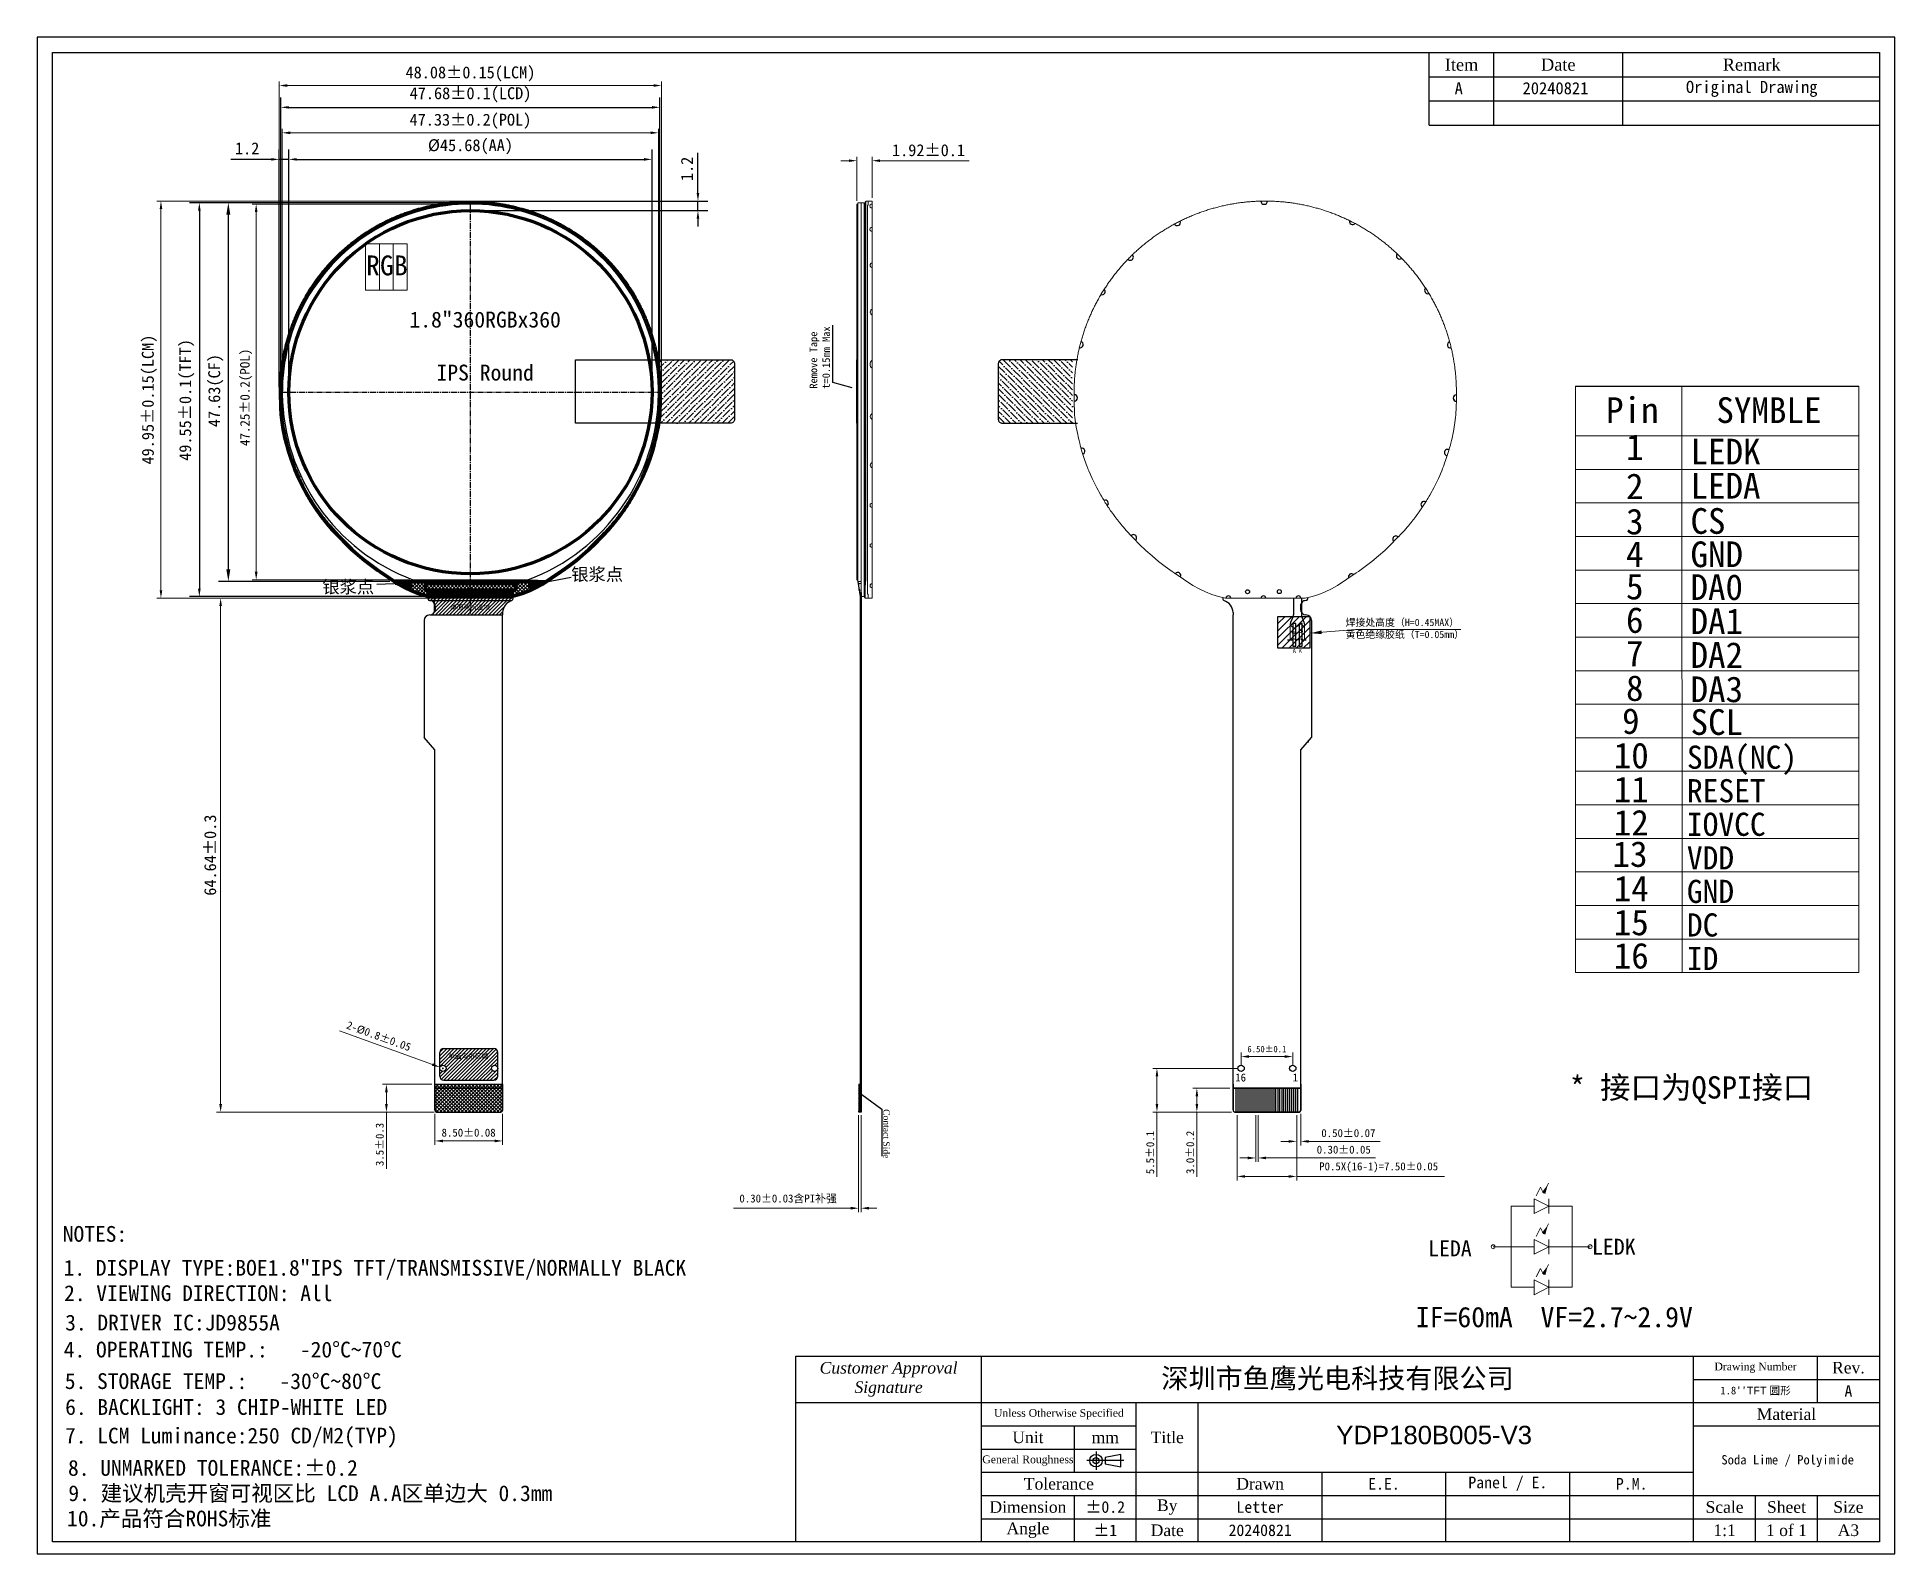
# Model space of a CAD drawing. Header units: millimetres. Extents: x 964 to 1197, y 231 to 421.
import ezdxf
from ezdxf.enums import TextEntityAlignment as Align

# ---------------------------------------------------------------- set-up
doc = ezdxf.new("R2010")
doc.units = ezdxf.units.MM
doc.linetypes.add('CENTER', pattern=[50.8, 31.75, -6.35, 6.35, -6.35])
doc.linetypes.add('CENTER2', pattern=[1.125, 0.75, -0.125, 0.125, -0.125])
for name, color, linetype, lineweight in [('04.尺寸標註', 6, 'Continuous', 0), ('3 BLU-FPCA', 2, 'Continuous', 5), ('DIM1', 7, 'Continuous', 13), ('DIM（标注）', 3, 'Continuous', 15), ('GATE.drawing', 3, 'Continuous', 100), ('LAYOUT.drawing', 140, 'Continuous', 100), ('LCD_MAIN', 2, 'Continuous', 9), ('OUTLINE.drawing', 190, 'Continuous', 100)]:
    doc.layers.add(name, color=color, linetype=linetype, lineweight=lineweight)
for name, color, linetype in [('bl', 7, 'Continuous'), ('dim', 3, 'Continuous'), ('dimension', 3, 'Continuous'), ('FPC', 33, 'Continuous'), ('FPC-LED', 30, 'Continuous'), ('FRAME', 154, 'Continuous'), ('GKO', 5, 'Continuous'), ('Index', 7, 'Continuous'), ('图框', 7, 'Continuous')]:
    doc.layers.add(name, color=color, linetype=linetype)
doc.styles.get("Standard").update_dxf_attribs({"font": 'txt', "bigfont": 'gbcbig.shx'})
doc.styles.add('宋体', font='')
doc.styles.add('宝明', font='simhei.ttf')
doc.styles.add('工程', font='gbenor.shx', dxfattribs={"width": 1.25, "bigfont": 'gbcbig.shx'})
doc.styles.get('宋体').set_extended_font_data('SimSun')
doc.dimstyles.new('0.7', dxfattribs={"dimscale": 0.7, "dimtxt": 2, "dimasz": 2, "dimexe": 1, "dimexo": 0.625, "dimtad": 1, "dimdsep": 46, "dimtxsty": '宋体', "dimcen": 0, "dimadec": 0, "dimazin": 0, "dimtfac": 1, "dimtmove": 0, "dimatfit": 0, "dimfxl": 1, "dimlwd": 15, "dimlwe": 15, "dimarcsym": 0})
doc.dimstyles.get("Standard").update_dxf_attribs({"dimtxt": 0.18, "dimasz": 0.18, "dimexe": 0.18, "dimexo": 0.0625, "dimgap": 0.09, "dimtad": 0, "dimzin": 0, "dimdsep": 46, "dimtxsty": 'Standard', "dimcen": 0, "dimadec": 0, "dimazin": 0, "dimtfac": 1, "dimtofl": 0, "dimtmove": 0, "dimatfit": 3, "dimfxl": 1, "dimtolj": 1, "dimtzin": 0, "dimarcsym": 0})
doc.dimstyles.new('标准', dxfattribs={"dimtxt": 2, "dimasz": 1.8, "dimexe": 0.5, "dimexo": 0.4, "dimgap": 0.1, "dimtad": 1, "dimzin": 1, "dimdsep": 46, "dimtxsty": '工程', "dimblk": 'CLOSEDBLANK', "dimcen": 0.09, "dimclrd": 3, "dimclre": 3, "dimclrt": 3, "dimadec": 0, "dimazin": 0, "dimtfac": 1, "dimtofl": 0, "dimtmove": 0, "dimatfit": 3, "dimldrblk": 'CLOSEDBLANK', "dimfxl": 1, "dimtolj": 1, "dimlwd": 0, "dimlwe": 0, "dimarcsym": 0})
doc.dimstyles.new('标注', dxfattribs={"dimtxt": 1.2, "dimasz": 1, "dimexe": 0, "dimexo": 1, "dimgap": 0.2, "dimtad": 0, "dimrnd": 0.0005, "dimzin": 9, "dimdsep": 46, "dimtxsty": 'Standard', "dimcen": 0, "dimclrd": 3, "dimclre": 3, "dimclrt": 3, "dimadec": 0, "dimazin": 0, "dimtfac": 1, "dimtmove": 0, "dimatfit": 3, "dimfxl": 1, "dimlwd": -1, "dimlwe": -1, "dimarcsym": 0})

msp = doc.modelspace()

# ---------------------------------------------------------------- texts
at = {"lineweight": 13, "style": '宝明'}
for s, p in [('Pin', (1164.323, 372.919)), ('SYMBLE', (1181.51, 372.919))]:
    msp.add_text(s, height=3.2348, dxfattribs=at).set_placement(p, align=Align.CENTER)
at = {"color": 0, "lineweight": 13, "style": '宝明'}
for s, height, p in [('LEDK', 3.2348, (1171.656, 369.317)), ('LEDA', 3.2348, (1171.646, 365.024)), ('CS', 3.2348, (1171.647, 360.591)), ('GND', 3.2348, (1171.646, 356.402)), ('DA0', 3.2348, (1171.646, 352.275)), ('DA1', 3.2348, (1171.653, 347.982)), ('DA2', 3.2348, (1171.654, 343.732)), ('DA3', 3.2348, (1171.655, 339.42)), ('SCL', 3.2348, (1171.656, 335.298)), ('RESET', 2.9114, (1171.196, 326.661)), ('IOVCC', 2.9114, (1171.193, 322.441)), ('VDD', 2.9114, (1171.19, 318.221)), ('GND', 2.9114, (1171.19, 314.001)), ('DC', 2.9114, (1171.19, 309.781)), ('ID', 2.9114, (1171.19, 305.562))]:
    msp.add_text(s, height=height, dxfattribs=at).set_placement(p, align=Align.MIDDLE_LEFT)
at = {"color": 7, "lineweight": 5, "style": '宋体'}
for s, p in [('A', (1121.613, 344.003)), ('K', (1122.371, 344.006))]:
    msp.add_text(s, height=0.5, dxfattribs=at).set_placement(p)
at = {"color": 1, "lineweight": 13, "style": '宝明'}
msp.add_text('SDA(NC)', height=2.9114, dxfattribs=at).set_placement((1171.196, 330.88), align=Align.MIDDLE_LEFT)
at = {"color": 7, "ltscale": 0.2, "insert": (1020.03, 382.574), "char_height": 2, "attachment_point": 5, "style": '宋体'}
msp.add_mtext_dynamic_manual_height_columns('1.8"360RGBx360\\P \\PIPS Round', width=29.48114, gutter_width=1, heights=[19.712], dxfattribs=at)
at = {"lineweight": 13, "width": 8.20135, "attachment_point": 1, "style": '宝明'}
for s, insert, char_height in [('1', (1163.534, 371.492), 3.235), ('2', (1163.534, 366.577), 3.235), ('3', (1163.534, 362.144), 3.235), ('4', (1163.534, 358.055), 3.235), ('5', (1163.534, 353.966), 3.235), ('6', (1163.534, 349.752), 3.235), ('7', (1163.534, 345.562), 3.235), ('8', (1163.534, 341.19), 3.235), ('9', (1163.038, 337.048), 3.235), ('10', (1161.994, 332.706), 3.2348), ('11', (1161.994, 328.456), 3.2348), ('12', (1161.994, 324.266), 3.2348), ('13', (1161.839, 320.315), 3.2348), ('14', (1161.994, 315.973), 3.2348), ('15', (1161.994, 311.722), 3.2348), ('16', (1161.994, 307.533), 3.2348)]:
    msp.add_mtext(s, dxfattribs=dict(at, insert=insert, char_height=char_height))
at = {"color": 6, "char_height": 0.6, "width": 5.11681, "attachment_point": 1, "style": '宋体'}
for insert in [(1015.638, 350.05), (1015.4, 293.55)]:
    msp.add_mtext('{\\fSimSun|b0|i0|c134|p54;单面弯折区域}', dxfattribs=dict(at, insert=insert))
at = {"color": 7, "insert": (967.207, 260.752), "char_height": 1.98483, "width": 53.41277, "attachment_point": 1, "style": '宋体'}
msp.add_mtext('3. DRIVER IC:JD9855A', dxfattribs=at)
at = {"layer": 'dim', "color": 7, "insert": (1128.259, 348.292), "char_height": 0.91079, "width": 15.6042, "attachment_point": 1, "style": '宋体'}
msp.add_mtext('焊接处高度（H=0.45MAX）\\P黄色绝缘胶纸（T=0.05mm）', dxfattribs=at)
at = {"layer": 'dim', "color": 7, "linetype": 'Continuous', "insert": (1156.466, 290.748), "char_height": 2.80665, "width": 33.03258, "attachment_point": 1, "style": '宋体'}
msp.add_mtext('{\\fSimSun|b0|i0|c134|p54;* 接口为QSPI接口}', dxfattribs=at)
at = {"layer": 'dimension', "color": 1, "insert": (1127.086, 246.78), "char_height": 2.31443, "width": 256.17487, "attachment_point": 1, "style": '宋体'}
msp.add_mtext('{\\fArial|b0|i0|c0|p34;YDP180B005-V3}', dxfattribs=at)
at = {"layer": 'DIM（标注）', "color": 1, "style": '宋体'}
msp.add_text('IF=60mA  VF=2.7~2.9V ', height=2.56087, dxfattribs=at).set_placement((1137.1, 259.18))
at = {"layer": 'FPC', "color": 6, "char_height": 1.5963, "width": 6.95452, "style": '宋体'}
for insert, attachment_point in [((1006.079, 353.105), 3), ((1030.858, 354.676), 1)]:
    msp.add_mtext('银浆点', dxfattribs=dict(at, insert=insert, attachment_point=attachment_point))
at = {"layer": 'FRAME', "color": 7, "attachment_point": 5, "style": '宋体'}
for s, insert, char_height in [('{\\fTimes New Roman|b0|i0|c0|p18;Item}', (1142.849, 417.983), 1.52064), ('{\\fTimes New Roman|b0|i0|c0|p18;Date}', (1155.014, 417.983), 1.52064), ('{\\fTimes New Roman|b0|i0|c0|p18;Remark}', (1179.344, 417.983), 1.52064), ('Original Drawing', (1179.344, 414.942), 1.52064), ('A', (1142.495, 415.02), 1.521), ('20240821', (1154.661, 415.02), 1.5206), ('{\\fTimes New Roman|b0|i1|c0|p18;Customer Approval\\PSignature}', (1070.778, 252.619), 1.46042), ('{\\fTimes New Roman|b0|i0|c0|p18;Drawing Number}', (1179.823, 254.079), 0.97362), ('{\\fTimes New Roman|b0|i0|c0|p18;Rev.}', (1191.506, 254.079), 1.46042), ("1.8''{\\fArial|b0|i0|c0|p32;TFT }圆形", (1179.823, 251.158), 0.97362), ('{\\fTimes New Roman|b0|i0|c0|p18;Unless Otherwise Specified}', (1092.198, 248.237), 0.97362), ('{\\fTimes New Roman|b0|i0|c0|p18;Material}', (1183.717, 248.237), 1.46042), ('{\\fTimes New Roman|b0|i0|c0|p18;Unit}', (1088.303, 245.317), 1.46042), ('{\\fTimes New Roman|b0|i0|c0|p18;mm}', (1098.039, 245.317), 1.46042), ('{\\fTimes New Roman|b0|i0|c0|p18;Title}', (1105.828, 245.317), 1.46042), ('{\\fTimes New Roman|b0|i0|c0|p18;General Roughness}', (1088.303, 242.396), 0.97362), ('Soda Lime / Polyimide', (1183.866, 242.334), 1.16834), ('{\\fTimes New Roman|b0|i0|c0|p18;Tolerance}', (1092.198, 239.475), 1.46042), ('{\\fTimes New Roman|b0|i0|c0|p18;Drawn}', (1117.512, 239.475), 1.46042), ('E.E.', (1133.089, 239.475), 1.4604), ('Panel / E.', (1148.667, 239.475), 1.4604), ('P.M.', (1164.245, 239.475), 1.4604), ('{\\fTimes New Roman|b0|i0|c0|p18;Dimension}', (1088.303, 236.554), 1.46042), ('%%P0.2', (1098.039, 236.554), 1.4604), ('{\\fTimes New Roman|b0|i0|c0|p18;By}', (1105.828, 236.554), 1.46042), ('Letter', (1117.512, 236.554), 1.4604), ('{\\fTimes New Roman|b0|i0|c0|p18;Scale}', (1175.929, 236.554), 1.46042), ('{\\fTimes New Roman|b0|i0|c0|p18;Sheet}', (1183.717, 236.554), 1.46042), ('{\\fTimes New Roman|b0|i0|c0|p18;Size}', (1191.506, 236.554), 1.46042), ('{\\fTimes New Roman|b0|i0|c0|p18;Angle}', (1088.303, 233.633), 1.46042), ('%%p1', (1098.039, 233.633), 1.4604), ('{\\fTimes New Roman|b0|i0|c0|p18;Date}', (1105.828, 233.633), 1.46042), ('20240821', (1117.512, 233.633), 1.4604), ('{\\fTimes New Roman|b0|i0|c0|p18;1:1}', (1175.929, 233.633), 1.46042), ('{\\fTimes New Roman|b0|i0|c0|p18;1 of 1}', (1183.717, 233.633), 1.46042), ('{\\fTimes New Roman|b0|i0|c0|p18;A3}', (1191.506, 233.633), 1.46042)]:
    msp.add_mtext(s, dxfattribs=dict(at, insert=insert, char_height=char_height))
at = {"layer": 'FRAME', "color": 4, "insert": (1127.248, 252.619), "char_height": 2.5, "width": 81.44602, "attachment_point": 5, "style": '宋体'}
msp.add_mtext('{\\fSimSun|b1|i0|c134|p2;深圳市鱼鹰光电科技有限公司}', dxfattribs=at)
at = {"layer": 'FRAME', "color": 1, "insert": (1191.506, 251.158), "char_height": 1.4604, "attachment_point": 5, "style": '宋体'}
msp.add_mtext('{\\C7;A}', dxfattribs=at)
at = {"layer": 'Index', "insert": (1062.124, 377.234), "char_height": 0.96, "attachment_point": 4, "rotation": 90, "style": '宋体'}
msp.add_mtext('Remove Tape\\Pt=0.15mm Max', dxfattribs=at)
at = {"layer": 'Index', "color": 7, "char_height": 1, "attachment_point": 2, "style": '宋体'}
for s, insert in [('16', (1115.061, 291.091)), ('1', (1121.954, 291.1))]:
    msp.add_mtext(s, dxfattribs=dict(at, insert=insert))
at = {"layer": 'Index', "color": 7, "insert": (1070.512, 286.613), "char_height": 0.8, "attachment_point": 4, "rotation": 270, "style": '宋体'}
msp.add_mtext('{\\fTimes New Roman|b0|i0|c0|p18;Contact Side}', dxfattribs=at)
at = {"layer": 'LCD_MAIN', "color": 1, "linetype": 'ByBlock', "insert": (1005.062, 393.99), "char_height": 2.5, "width": 1.74196, "attachment_point": 1, "style": '宋体'}
msp.add_mtext('R', dxfattribs=at)
at = {"layer": 'LCD_MAIN', "color": 3, "linetype": 'ByBlock', "insert": (1006.808, 393.99), "char_height": 2.5, "width": 1.74196, "attachment_point": 1, "style": '宋体'}
msp.add_mtext('G', dxfattribs=at)
at = {"layer": 'LCD_MAIN', "color": 5, "linetype": 'ByBlock', "insert": (1008.581, 393.99), "char_height": 2.5, "width": 1.74196, "attachment_point": 1, "style": '宋体'}
msp.add_mtext('B', dxfattribs=at)
at = {"layer": '图框', "style": '宋体'}
for s, height, p in [('NOTES:', 1.9848, (966.905, 269.922)), ('1. DISPLAY TYPE:BOE1.8"IPS TFT/TRANSMISSIVE/NORMALLY BLACK', 1.98483, (967.009, 265.663)), ('2. VIEWING DIRECTION: All', 1.98483, (967.069, 262.468)), ('4. OPERATING TEMP.:   -20%%DC~70%%DC', 1.98483, (967.029, 255.377)), ('5. STORAGE TEMP.:   -30%%DC~80%%DC', 1.98483, (967.162, 251.406)), ('6. BACKLIGHT: 3 CHIP-WHITE LED', 1.98483, (967.206, 248.15)), ('7. LCM Luminance:250 CD/M2(TYP)', 1.98483, (967.184, 244.553)), ('8. UNMARKED TOLERANCE:%%P0.2', 1.98483, (967.563, 240.494)), ('9. 建议机壳开窗可视区比 LCD A.A区单边大 0.3mm', 1.98483, (967.608, 237.307))]:
    msp.add_text(s, height=height, dxfattribs=at).set_placement(p)
at = {"layer": '图框', "color": 7, "lineweight": 5, "style": '宋体'}
msp.add_text('LEDA', height=2.0177, dxfattribs=at).set_placement((1138.636, 268.082))
at = {"layer": '图框', "color": 7, "style": '宋体'}
msp.add_text('LEDK', height=2.0177, dxfattribs=at).set_placement((1159.252, 268.292))
at = {"layer": '图框', "insert": (967.447, 236.114), "char_height": 1.98483, "width": 53.41277, "attachment_point": 1, "style": '宋体'}
msp.add_mtext('10.产品符合ROHS标准', dxfattribs=at)

# ---------------------------------------------------------------- blocks, each defined once
blk = doc.blocks.new('*D97')
at = {"color": 7, "lineweight": 0, "transparency": 16777216}
for p, q in [((994.13, 377.19), (994.13, 415.87)), ((995.13, 415.37), (1041.22, 415.37)), ((1042.22, 377.19), (1042.22, 415.87))]:
    blk.add_line(p, q, dxfattribs=at)
at = {"color": 7, "transparency": 16777216}
for points in [[(995.13, 415.53), (995.13, 415.2), (994.13, 415.37)], [(1041.22, 415.53), (1041.22, 415.2), (1042.22, 415.37)]]:
    blk.add_solid(points, dxfattribs=at)
at = {"layer": 'Defpoints', "color": 0, "transparency": 16777216}
for p in [(1042.22, 415.37), (994.13, 376.79), (1042.22, 376.79)]:
    blk.add_point(p, dxfattribs=at)
at = {"color": 7, "transparency": 16777216, "insert": (1018.18, 416.82), "char_height": 1.5, "attachment_point": 5, "style": '宋体'}
blk.add_mtext('\\A1;48.08%%P0.15(LCM)', dxfattribs=at)
blk = doc.blocks.new('_ClosedBlank')
at = {"color": 0, "linetype": 'ByBlock', "lineweight": -2}
for p, q in [((-1, 0.17), (0, 0)), ((-1, 0.17), (-1, -0.17)), ((0, 0), (-1, -0.17))]:
    blk.add_line(p, q, dxfattribs=at)
blk = doc.blocks.new('*D98')
at = {"color": 7, "lineweight": 0, "transparency": 16777216}
for p, q in [((1017.78, 400.83), (978.75, 400.83)), ((979.25, 399.83), (979.25, 351.88)), ((1012.76, 350.88), (978.75, 350.88))]:
    blk.add_line(p, q, dxfattribs=at)
at = {"color": 7, "transparency": 16777216}
for points in [[(979.09, 399.83), (979.42, 399.83), (979.25, 400.83)], [(979.09, 351.88), (979.42, 351.88), (979.25, 350.88)]]:
    blk.add_solid(points, dxfattribs=at)
at = {"layer": 'Defpoints', "color": 0, "transparency": 16777216}
for p in [(1018.18, 400.83), (979.25, 350.88), (1013.16, 350.88)]:
    blk.add_point(p, dxfattribs=at)
at = {"color": 7, "transparency": 16777216, "insert": (977.8, 375.86), "char_height": 1.5, "attachment_point": 5, "rotation": 90, "style": '宋体'}
blk.add_mtext('\\A1;49.95%%P0.15(LCM)', dxfattribs=at)
blk = doc.blocks.new('*D99')
at = {"color": 7, "lineweight": 0, "transparency": 16777216}
for p, q in [((1065.78, 405.91), (1064.78, 405.91)), ((1066.78, 400.85), (1066.78, 406.41)), ((1068.7, 401.23), (1068.7, 406.41)), ((1069.7, 405.91), (1080.9, 405.91))]:
    blk.add_line(p, q, dxfattribs=at)
at = {"color": 7, "transparency": 16777216}
for points in [[(1065.78, 406.08), (1065.78, 405.75), (1066.78, 405.91)], [(1069.7, 406.08), (1069.7, 405.75), (1068.7, 405.91)]]:
    blk.add_solid(points, dxfattribs=at)
at = {"layer": 'Defpoints', "color": 0, "transparency": 16777216}
for p in [(1068.7, 405.91), (1066.78, 400.45), (1068.7, 400.83)]:
    blk.add_point(p, dxfattribs=at)
at = {"color": 7, "transparency": 16777216, "insert": (1075.8, 407.22), "char_height": 1.5, "attachment_point": 5, "style": '宋体'}
blk.add_mtext('\\A1;1.92%%P0.1', dxfattribs=at)
blk = doc.blocks.new('f')
h = blk.add_hatch()
h.set_pattern_fill('ANSI31', color=2, scale=0.2, style=0)
h.set_pattern_definition([(45, (236.8483, 0), (-0.4490128, 0.4490128), [])])
h.paths.add_polyline_path([(485.95, 191.79), (481.95, 191.79), (481.95, 187.79), (485.95, 187.79)])
at = {"color": 2}
for p, q in [((481.95, 191.79), (485.95, 191.79)), ((481.95, 187.79), (481.95, 191.79)), ((485.95, 191.79), (485.95, 187.79)), ((485.95, 187.79), (481.95, 187.79))]:
    blk.add_line(p, q, dxfattribs=at)
blk = doc.blocks.new('*D100')
at = {"color": 7, "lineweight": 0, "transparency": 16777216}
for p, q in [((1012.76, 350.88), (986.26, 350.88)), ((986.76, 349.88), (986.76, 287.24)), ((1013.62, 286.24), (986.26, 286.24))]:
    blk.add_line(p, q, dxfattribs=at)
at = {"color": 7, "transparency": 16777216}
for points in [[(986.59, 349.88), (986.93, 349.88), (986.76, 350.88)], [(986.59, 287.24), (986.93, 287.24), (986.76, 286.24)]]:
    blk.add_solid(points, dxfattribs=at)
at = {"layer": 'Defpoints', "color": 0, "transparency": 16777216}
for p in [(1013.16, 350.88), (986.76, 286.24), (1014.02, 286.24)]:
    blk.add_point(p, dxfattribs=at)
at = {"color": 7, "transparency": 16777216, "insert": (985.45, 318.56), "char_height": 1.5, "attachment_point": 5, "rotation": 90, "style": '宋体'}
blk.add_mtext('\\A1;64.64%%P0.3', dxfattribs=at)
blk = doc.blocks.new('*D101')
at = {"color": 7, "lineweight": 0, "transparency": 16777216}
for p, q in [((994.51, 377.19), (994.51, 409.92)), ((995.51, 409.42), (1040.84, 409.42)), ((1041.84, 377.19), (1041.84, 409.92))]:
    blk.add_line(p, q, dxfattribs=at)
at = {"color": 7, "transparency": 16777216}
for points in [[(995.51, 409.59), (995.51, 409.25), (994.51, 409.42)], [(1040.84, 409.59), (1040.84, 409.25), (1041.84, 409.42)]]:
    blk.add_solid(points, dxfattribs=at)
at = {"layer": 'Defpoints', "color": 0, "transparency": 16777216}
for p in [(1041.84, 409.42), (994.51, 376.79), (1041.84, 376.79)]:
    blk.add_point(p, dxfattribs=at)
at = {"color": 7, "transparency": 16777216, "insert": (1018.18, 410.87), "char_height": 1.5, "attachment_point": 5, "style": '宋体'}
blk.add_mtext('\\A1;47.33%%P0.2(POL)', dxfattribs=at)
blk = doc.blocks.new('*D102')
at = {"color": 7, "lineweight": 0, "transparency": 16777216}
for p, q in [((1017.78, 400.45), (990.73, 400.45)), ((991.23, 399.45), (991.23, 354.2)), ((1010.54, 353.2), (990.73, 353.2))]:
    blk.add_line(p, q, dxfattribs=at)
at = {"color": 7, "transparency": 16777216}
for points in [[(991.06, 399.45), (991.4, 399.45), (991.23, 400.45)], [(991.06, 354.2), (991.4, 354.2), (991.23, 353.2)]]:
    blk.add_solid(points, dxfattribs=at)
at = {"layer": 'Defpoints', "color": 0, "transparency": 16777216}
for p in [(1018.18, 400.45), (991.23, 353.2), (1010.94, 353.2)]:
    blk.add_point(p, dxfattribs=at)
at = {"color": 7, "transparency": 16777216, "insert": (989.97, 376.14), "char_height": 1.2, "attachment_point": 5, "rotation": 90, "style": '宋体'}
blk.add_mtext('\\A1;47.25%%P0.2(POL)', dxfattribs=at)
blk = doc.blocks.new('*D103')
at = {"layer": '04.尺寸標註', "color": 7, "lineweight": -2, "transparency": 16777216}
for p, q in [((995.33, 377.42), (995.33, 407.33)), ((1041.02, 377.42), (1041.02, 407.33)), ((996.33, 406.08), (1040.02, 406.08))]:
    blk.add_line(p, q, dxfattribs=at)
at = {"layer": '04.尺寸標註', "color": 7, "transparency": 16777216}
for points in [[(996.33, 406.24), (996.33, 405.91), (995.33, 406.08)], [(1040.02, 406.24), (1040.02, 405.91), (1041.02, 406.08)]]:
    blk.add_solid(points, dxfattribs=at)
at = {"layer": 'Defpoints', "color": 0, "transparency": 16777216}
for p in [(1041.02, 406.08), (995.33, 376.79), (1041.02, 376.79)]:
    blk.add_point(p, dxfattribs=at)
at = {"layer": '04.尺寸標註', "color": 7, "transparency": 16777216, "insert": (1018.18, 407.66), "char_height": 1.5, "attachment_point": 5, "style": '宋体'}
blk.add_mtext('%%C45.68(AA)', dxfattribs=at)
blk = doc.blocks.new('*D104')
at = {"layer": '04.尺寸標註', "color": 7, "lineweight": -2, "transparency": 16777216}
for p, q in [((994.33, 377.41), (994.33, 413.87)), ((1042.02, 377.42), (1042.02, 413.87)), ((995.33, 412.62), (1041.02, 412.62))]:
    blk.add_line(p, q, dxfattribs=at)
at = {"layer": '04.尺寸標註', "color": 7, "transparency": 16777216}
for points in [[(995.33, 412.79), (995.33, 412.46), (994.33, 412.62)], [(1041.02, 412.79), (1041.02, 412.46), (1042.02, 412.62)]]:
    blk.add_solid(points, dxfattribs=at)
at = {"layer": 'Defpoints', "color": 0, "transparency": 16777216}
for p in [(1042.02, 412.62), (994.33, 376.79), (1042.02, 376.79)]:
    blk.add_point(p, dxfattribs=at)
at = {"layer": '04.尺寸標註', "color": 7, "transparency": 16777216, "insert": (1018.19, 414.2), "char_height": 1.5, "attachment_point": 5, "style": '宋体'}
blk.add_mtext('47.68%%P0.1(LCD)', dxfattribs=at)
blk = doc.blocks.new('*D105')
at = {"layer": '04.尺寸標註', "color": 7, "lineweight": -2, "transparency": 16777216}
for p, q in [((1017.55, 400.63), (982.83, 400.63)), ((984.08, 399.63), (984.08, 352.08)), ((1012.56, 351.08), (982.83, 351.08))]:
    blk.add_line(p, q, dxfattribs=at)
at = {"layer": '04.尺寸標註', "color": 7, "transparency": 16777216}
for points in [[(983.91, 399.63), (984.25, 399.63), (984.08, 400.63)], [(983.91, 352.08), (984.25, 352.08), (984.08, 351.08)]]:
    blk.add_solid(points, dxfattribs=at)
at = {"layer": 'Defpoints', "color": 0, "transparency": 16777216}
for p in [(1018.18, 400.63), (984.08, 351.08), (1013.19, 351.08)]:
    blk.add_point(p, dxfattribs=at)
at = {"layer": '04.尺寸標註', "color": 7, "transparency": 16777216, "insert": (982.5, 375.81), "char_height": 1.5, "attachment_point": 5, "rotation": 90, "style": '宋体'}
blk.add_mtext('49.55%%P0.1(TFT)', dxfattribs=at)
blk = doc.blocks.new('*D106')
at = {"layer": '04.尺寸標註', "color": 7, "lineweight": -2, "transparency": 16777216}
for p, q in [((1017.55, 400.63), (986.48, 400.63)), ((987.73, 354.5), (987.73, 399.13)), ((1008.06, 353), (986.48, 353))]:
    blk.add_line(p, q, dxfattribs=at)
at = {"layer": '04.尺寸標註', "color": 7, "transparency": 16777216}
for points in [[(987.48, 399.13), (987.98, 399.13), (987.73, 400.63)], [(987.48, 354.5), (987.98, 354.5), (987.73, 353)]]:
    blk.add_solid(points, dxfattribs=at)
at = {"layer": 'Defpoints', "color": 0, "transparency": 16777216}
for p in [(987.73, 400.63), (1018.18, 400.63), (1008.69, 353)]:
    blk.add_point(p, dxfattribs=at)
at = {"layer": '04.尺寸標註', "color": 7, "transparency": 16777216, "insert": (986.15, 376.99), "char_height": 1.5, "attachment_point": 5, "rotation": 90, "style": '宋体'}
blk.add_mtext('47.63(CF)', dxfattribs=at)
blk = doc.blocks.new('*D107')
at = {"layer": '04.尺寸標註', "color": 7, "lineweight": -2, "transparency": 16777216}
for p, q in [((994.13, 377.42), (994.13, 407.33)), ((995.33, 377.41), (995.33, 407.33)), ((993.13, 406.08), (988.04, 406.08)), ((995.33, 406.08), (994.13, 406.08)), ((996.33, 406.08), (997.33, 406.08))]:
    blk.add_line(p, q, dxfattribs=at)
at = {"layer": '04.尺寸標註', "color": 7, "transparency": 16777216}
for points in [[(993.13, 406.24), (993.13, 405.91), (994.13, 406.08)], [(996.33, 406.24), (996.33, 405.91), (995.33, 406.08)]]:
    blk.add_solid(points, dxfattribs=at)
at = {"layer": 'Defpoints', "color": 0, "transparency": 16777216}
for p in [(994.13, 406.08), (994.13, 376.79), (995.33, 376.79)]:
    blk.add_point(p, dxfattribs=at)
at = {"layer": '04.尺寸標註', "color": 7, "transparency": 16777216, "insert": (990.09, 407.45), "char_height": 1.5, "attachment_point": 5, "style": '宋体'}
blk.add_mtext('1.2', dxfattribs=at)
blk = doc.blocks.new('*D108')
at = {"layer": '04.尺寸標註', "color": 7, "lineweight": -2, "transparency": 16777216}
for p, q in [((1046.8, 401.83), (1046.8, 406.92)), ((1018.8, 400.83), (1048.05, 400.83)), ((1018.8, 399.63), (1048.05, 399.63)), ((1046.8, 399.63), (1046.8, 400.83)), ((1046.8, 398.63), (1046.8, 397.63))]:
    blk.add_line(p, q, dxfattribs=at)
at = {"layer": '04.尺寸標註', "color": 7, "transparency": 16777216}
for points in [[(1046.63, 401.83), (1046.96, 401.83), (1046.8, 400.83)], [(1046.63, 398.63), (1046.96, 398.63), (1046.8, 399.63)]]:
    blk.add_solid(points, dxfattribs=at)
at = {"layer": 'Defpoints', "color": 0, "transparency": 16777216}
for p in [(1018.18, 400.83), (1018.18, 399.63), (1046.8, 400.83)]:
    blk.add_point(p, dxfattribs=at)
at = {"layer": '04.尺寸標註', "color": 7, "transparency": 16777216, "insert": (1045.42, 404.88), "char_height": 1.5, "attachment_point": 5, "rotation": 90, "style": '宋体'}
blk.add_mtext('1.2', dxfattribs=at)
blk = doc.blocks.new('fpc_mark')
at = {"layer": 'GATE.drawing', "color": 3, "linetype": 'Continuous', "lineweight": 100}
blk.add_lwpolyline([(0.20138, 0.2459), (0.30138, 0.2459), (0.30138, 0.1459), (0.50138, 0.1459), (0.50138, 0.0459), (0.30138, 0.0459), (0.30138, -0.0541), (0.20138, -0.0541), (0.20138, 0.0459), (0.00138, 0.0459), (0.00138, 0.1459), (0.20138, 0.1459)], close=True, dxfattribs=at)
blk = doc.blocks.new('*D113')
at = {"color": 7, "lineweight": 0, "transparency": 16777216}
for p, q in [((1001.69, 296.48), (1013.4, 292.22)), ((1014.63, 291.74), (1014.81, 291.74)), ((1014.72, 291.65), (1014.72, 291.83))]:
    blk.add_line(p, q, dxfattribs=at)
at = {"color": 7, "transparency": 16777216}
blk.add_solid([(1013.46, 292.38), (1013.35, 292.06), (1014.34, 291.88)], dxfattribs=at)
at = {"layer": 'Defpoints', "color": 0, "transparency": 16777216}
for p in [(1014.34, 291.88), (1015.1, 291.61)]:
    blk.add_point(p, dxfattribs=at)
at = {"color": 7, "transparency": 16777216, "insert": (1006.64, 295.78), "char_height": 1, "attachment_point": 5, "rotation": 340.0322, "style": '宋体'}
blk.add_mtext('\\A1;2-%%C0.8%%P0.05', dxfattribs=at)
blk = doc.blocks.new('*D114')
at = {"color": 7, "lineweight": 0, "transparency": 16777216}
for p, q in [((1013.32, 289.74), (1007.11, 289.74)), ((1007.61, 288.74), (1007.61, 287.24)), ((1013.52, 286.24), (1007.11, 286.24)), ((1007.61, 286.24), (1007.61, 279.09))]:
    blk.add_line(p, q, dxfattribs=at)
at = {"color": 7, "transparency": 16777216}
for points in [[(1007.44, 288.74), (1007.78, 288.74), (1007.61, 289.74)], [(1007.44, 287.24), (1007.78, 287.24), (1007.61, 286.24)]]:
    blk.add_solid(points, dxfattribs=at)
at = {"layer": 'Defpoints', "color": 0, "transparency": 16777216}
for p in [(1013.72, 289.74), (1007.61, 286.24), (1013.92, 286.24)]:
    blk.add_point(p, dxfattribs=at)
at = {"color": 7, "transparency": 16777216, "insert": (1006.77, 282.17), "char_height": 1, "attachment_point": 5, "rotation": 90, "style": '宋体'}
blk.add_mtext('\\A1;3.5%%P0.3', dxfattribs=at)
blk = doc.blocks.new('*D115')
at = {"color": 7, "lineweight": 0, "transparency": 16777216}
for p, q in [((1013.72, 286.04), (1013.72, 282.11)), ((1022.22, 286.04), (1022.22, 282.11)), ((1021.22, 282.61), (1014.72, 282.61))]:
    blk.add_line(p, q, dxfattribs=at)
at = {"color": 7, "transparency": 16777216}
for points in [[(1014.72, 282.78), (1014.72, 282.44), (1013.72, 282.61)], [(1021.22, 282.78), (1021.22, 282.44), (1022.22, 282.61)]]:
    blk.add_solid(points, dxfattribs=at)
at = {"layer": 'Defpoints', "color": 0, "transparency": 16777216}
for p in [(1013.72, 286.44), (1022.22, 286.44), (1013.72, 282.61)]:
    blk.add_point(p, dxfattribs=at)
at = {"color": 7, "transparency": 16777216, "insert": (1017.95, 283.65), "char_height": 1, "attachment_point": 5, "style": '宋体'}
blk.add_mtext('\\A1;8.50%%P0.08', dxfattribs=at)
blk = doc.blocks.new('*D119')
at = {"color": 7, "lineweight": 0, "transparency": 16777216}
for p, q in [((1067.01, 285.84), (1067.01, 273.65)), ((1067.31, 285.84), (1067.31, 273.65)), ((1066.01, 274.15), (1051.28, 274.15)), ((1068.31, 274.15), (1069.31, 274.15))]:
    blk.add_line(p, q, dxfattribs=at)
at = {"color": 7, "transparency": 16777216}
for points in [[(1066.01, 274.32), (1066.01, 273.98), (1067.01, 274.15)], [(1068.31, 274.32), (1068.31, 273.98), (1067.31, 274.15)]]:
    blk.add_solid(points, dxfattribs=at)
at = {"layer": 'Defpoints', "color": 0, "transparency": 16777216}
for p in [(1067.01, 286.24), (1067.31, 286.24), (1067.01, 274.15)]:
    blk.add_point(p, dxfattribs=at)
at = {"color": 7, "transparency": 16777216, "insert": (1058.14, 275.31), "char_height": 1, "attachment_point": 5, "style": '宋体'}
blk.add_mtext('\\A1;0.30%%P0.03含PI补强', dxfattribs=at)
blk = doc.blocks.new('*D120')
at = {"color": 7, "lineweight": 0, "transparency": 16777216}
for p, q in [((1114.71, 291.74), (1104.03, 291.74)), ((1104.53, 290.74), (1104.53, 287.24)), ((1113.91, 286.24), (1104.03, 286.24)), ((1104.53, 286.24), (1104.53, 278.11))]:
    blk.add_line(p, q, dxfattribs=at)
at = {"color": 7, "transparency": 16777216}
for points in [[(1104.37, 290.74), (1104.7, 290.74), (1104.53, 291.74)], [(1104.37, 287.24), (1104.7, 287.24), (1104.53, 286.24)]]:
    blk.add_solid(points, dxfattribs=at)
at = {"layer": 'Defpoints', "color": 0, "transparency": 16777216}
for p in [(1115.11, 291.74), (1104.53, 286.24), (1114.31, 286.24)]:
    blk.add_point(p, dxfattribs=at)
at = {"color": 7, "transparency": 16777216, "insert": (1103.69, 281.15), "char_height": 1, "attachment_point": 5, "rotation": 90, "style": '宋体'}
blk.add_mtext('\\A1;5.5%%P0.1', dxfattribs=at)
blk = doc.blocks.new('*D121')
at = {"color": 7, "lineweight": 0, "transparency": 16777216}
for p, q in [((1114.61, 285.84), (1114.61, 277.65)), ((1122.11, 285.84), (1122.11, 277.65)), ((1115.61, 278.15), (1121.11, 278.15)), ((1122.11, 278.15), (1140.72, 278.15))]:
    blk.add_line(p, q, dxfattribs=at)
at = {"color": 7, "transparency": 16777216}
for points in [[(1115.61, 278.31), (1115.61, 277.98), (1114.61, 278.15)], [(1121.11, 278.31), (1121.11, 277.98), (1122.11, 278.15)]]:
    blk.add_solid(points, dxfattribs=at)
at = {"layer": 'Defpoints', "color": 0, "transparency": 16777216}
for p in [(1114.61, 286.24), (1122.11, 286.24), (1122.11, 278.15)]:
    blk.add_point(p, dxfattribs=at)
at = {"color": 7, "transparency": 16777216, "insert": (1132.42, 279.28), "char_height": 1, "attachment_point": 5, "style": '宋体'}
blk.add_mtext('\\A1;P0.5X(16-1)=7.50%%P0.05', dxfattribs=at)
blk = doc.blocks.new('*D122')
at = {"color": 7, "lineweight": 0, "transparency": 16777216}
for p, q in [((1113.71, 289.24), (1109.05, 289.24)), ((1109.55, 288.24), (1109.55, 287.24)), ((1113.91, 286.24), (1109.05, 286.24)), ((1109.55, 286.24), (1109.55, 278.09))]:
    blk.add_line(p, q, dxfattribs=at)
at = {"color": 7, "transparency": 16777216}
for points in [[(1109.39, 288.24), (1109.72, 288.24), (1109.55, 289.24)], [(1109.39, 287.24), (1109.72, 287.24), (1109.55, 286.24)]]:
    blk.add_solid(points, dxfattribs=at)
at = {"layer": 'Defpoints', "color": 0, "transparency": 16777216}
for p in [(1114.11, 289.24), (1109.55, 286.24), (1114.31, 286.24)]:
    blk.add_point(p, dxfattribs=at)
at = {"color": 7, "transparency": 16777216, "insert": (1108.72, 281.17), "char_height": 1, "attachment_point": 5, "rotation": 90, "style": '宋体'}
blk.add_mtext('\\A1;3.0%%P0.2', dxfattribs=at)
blk = doc.blocks.new('*D123')
at = {"color": 7, "lineweight": 0, "transparency": 16777216}
for p, q in [((1116.96, 285.84), (1116.96, 279.97)), ((1117.26, 285.84), (1117.26, 279.97)), ((1115.96, 280.47), (1114.96, 280.47)), ((1118.26, 280.47), (1132.03, 280.47))]:
    blk.add_line(p, q, dxfattribs=at)
at = {"color": 7, "transparency": 16777216}
for points in [[(1115.96, 280.64), (1115.96, 280.3), (1116.96, 280.47)], [(1118.26, 280.64), (1118.26, 280.3), (1117.26, 280.47)]]:
    blk.add_solid(points, dxfattribs=at)
at = {"layer": 'Defpoints', "color": 0, "transparency": 16777216}
for p in [(1116.96, 286.24), (1117.26, 286.24), (1117.26, 280.47)]:
    blk.add_point(p, dxfattribs=at)
at = {"color": 7, "transparency": 16777216, "insert": (1128.03, 281.51), "char_height": 1, "attachment_point": 5, "style": '宋体'}
blk.add_mtext('\\A1;0.30%%P0.05', dxfattribs=at)
blk = doc.blocks.new('*D124')
at = {"color": 7, "lineweight": 0, "transparency": 16777216}
for p, q in [((1115.11, 292.14), (1115.11, 293.72)), ((1120.61, 293.22), (1116.11, 293.22)), ((1121.61, 292.14), (1121.61, 293.72))]:
    blk.add_line(p, q, dxfattribs=at)
at = {"color": 7, "transparency": 16777216}
for points in [[(1116.11, 293.39), (1116.11, 293.06), (1115.11, 293.22)], [(1120.61, 293.39), (1120.61, 293.06), (1121.61, 293.22)]]:
    blk.add_solid(points, dxfattribs=at)
at = {"layer": 'Defpoints', "color": 0, "transparency": 16777216}
for p in [(1115.11, 293.22), (1115.11, 291.74), (1121.61, 291.74)]:
    blk.add_point(p, dxfattribs=at)
at = {"color": 7, "transparency": 16777216, "insert": (1118.36, 294.16), "char_height": 0.8, "attachment_point": 5, "style": '宋体'}
blk.add_mtext('\\A1;6.50%%P0.1', dxfattribs=at)
blk = doc.blocks.new('*U116')
at = {"layer": 'bl', "color": 2}
blk.add_lwpolyline([(-0.15, -1.5), (0.15, -1.5), (0.15, 1.5), (-0.15, 1.5)], close=True, dxfattribs=at)
blk = doc.blocks.new('*U117')
at = {"layer": 'bl', "color": 2}
blk.add_lwpolyline([(-0.15, -1.5), (0.15, -1.5), (0.15, 1.5), (-0.15, 1.5)], close=True, dxfattribs=at)
blk = doc.blocks.new('*U118')
at = {"layer": 'bl', "color": 2}
blk.add_lwpolyline([(-0.15, -1.5), (0.15, -1.5), (0.15, 1.5), (-0.15, 1.5)], close=True, dxfattribs=at)
blk = doc.blocks.new('*D125')
at = {"color": 7, "lineweight": 0, "transparency": 16777216}
for p, q in [((1122.11, 285.84), (1122.11, 282.05)), ((1122.61, 286.04), (1122.61, 282.05)), ((1121.11, 282.55), (1120.11, 282.55)), ((1123.61, 282.55), (1132.61, 282.55))]:
    blk.add_line(p, q, dxfattribs=at)
at = {"color": 7, "transparency": 16777216}
for points in [[(1121.11, 282.72), (1121.11, 282.39), (1122.11, 282.55)], [(1123.61, 282.72), (1123.61, 282.39), (1122.61, 282.55)]]:
    blk.add_solid(points, dxfattribs=at)
at = {"layer": 'Defpoints', "color": 0, "transparency": 16777216}
for p in [(1122.11, 286.24), (1122.61, 286.44), (1122.61, 282.55)]:
    blk.add_point(p, dxfattribs=at)
at = {"color": 7, "transparency": 16777216, "insert": (1128.61, 283.59), "char_height": 1, "attachment_point": 5, "style": '宋体'}
blk.add_mtext('\\A1;0.50%%P0.07', dxfattribs=at)

# ---------------------------------------------------------------- dimensions: what is measured, and where the dimension line sits
for base, p1, p2, text, override, picture, middle in [((1042.219, 415.368), (994.135, 376.791), (1042.219, 376.791), '<>%%P0.15(LCM)', {"dimtxt": 1.5, "dimasz": 1, "dimgap": 0.5, "dimtxsty": '宋体', "dimsah": 1, "dimclrd": 7, "dimclre": 7, "dimclrt": 7}, '*D97', (1018.177, 415.368)), ((1041.84, 409.419), (994.514, 376.786), (1041.84, 376.794), '<>%%P0.2(POL)', {"dimtxt": 1.5, "dimasz": 1, "dimgap": 0.5, "dimtxsty": '宋体', "dimsah": 1, "dimclrd": 7, "dimclre": 7, "dimclrt": 7}, '*D101', (1018.177, 409.419)), ((1068.704, 405.912), (1066.784, 400.452), (1068.704, 400.831), '<>%%P0.1', {"dimtxt": 1.5, "dimasz": 1, "dimgap": 0.5, "dimtxsty": '宋体', "dimsah": 1, "dimclrd": 7, "dimclre": 7, "dimclrt": 7}, '*D99', (1075.8, 405.912)), ((1115.114, 293.224), (1121.614, 291.742), (1115.114, 291.742), '<>%%P0.1', {"dimtxt": 0.8, "dimasz": 1, "dimgap": 0.5, "dimtxsty": '宋体', "dimsah": 1, "dimclrd": 7, "dimclre": 7, "dimclrt": 7}, '*D124', (1118.364, 293.224)), ((1013.72, 282.611), (1022.22, 286.442), (1013.72, 286.442), '<>%%P0.08', {"dimtxt": 1, "dimasz": 1, "dimgap": 0.5, "dimtxsty": '宋体', "dimsah": 1, "dimclrd": 7, "dimclre": 7, "dimclrt": 7}, '*D115', (1017.945, 282.611)), ((1067.014, 274.148), (1067.314, 286.242), (1067.014, 286.242), '<>%%P0.03含PI补强', {"dimtxt": 1, "dimasz": 1, "dimgap": 0.5, "dimtxsty": '宋体', "dimsah": 1, "dimclrd": 7, "dimclre": 7, "dimclrt": 7}, '*D119', (1058.142, 274.148)), ((1122.114, 278.147), (1114.614, 286.242), (1122.114, 286.242), 'P0.5X(16-1)=<>%%P0.05', {"dimtxt": 1, "dimasz": 1, "dimgap": 0.5, "dimtxsty": '宋体', "dimsah": 1, "dimclrd": 7, "dimclre": 7, "dimclrt": 7}, '*D121', (1132.419, 278.147)), ((1117.264, 280.469), (1116.964, 286.242), (1117.264, 286.242), '<>%%P0.05', {"dimtxt": 1, "dimasz": 1, "dimgap": 0.5, "dimtxsty": '宋体', "dimsah": 1, "dimclrd": 7, "dimclre": 7, "dimclrt": 7}, '*D123', (1128.032, 280.469)), ((1122.614, 282.555), (1122.114, 286.242), (1122.614, 286.442), '<>%%P0.07', {"dimtxt": 1, "dimasz": 1, "dimgap": 0.5, "dimtxsty": '宋体', "dimsah": 1, "dimclrd": 7, "dimclre": 7, "dimclrt": 7}, '*D125', (1128.614, 282.555))]:
    dim = msp.add_linear_dim(base=base, p1=p1, p2=p2, text=text, dimstyle='标准', override=override)
    dim.commit()
    dim.dimension.update_dxf_attribs({"geometry": picture, "text_midpoint": middle, "dimtype": 160})
for base, p1, p2, text, override, picture, middle in [((979.252, 350.878), (1018.177, 400.832), (1013.162, 350.878), '<>%%P0.15(LCM)', {"dimtxt": 1.5, "dimasz": 1, "dimgap": 0.5, "dimtxsty": '宋体', "dimsah": 1, "dimclrd": 7, "dimclre": 7, "dimclrt": 7}, '*D98', (979.252, 375.855)), ((991.23, 353.198), (1018.177, 400.452), (1010.941, 353.198), '<>%%P0.2(POL)', {"dimtxt": 1.2, "dimasz": 1, "dimgap": 0.5, "dimtxsty": '宋体', "dimsah": 1, "dimclrd": 7, "dimclre": 7, "dimclrt": 7}, '*D102', (991.23, 376.138)), ((986.759, 286.242), (1013.162, 350.878), (1014.02, 286.242), '<>%%P0.3', {"dimtxt": 1.5, "dimasz": 1, "dimgap": 0.5, "dimtxsty": '宋体', "dimsah": 1, "dimclrd": 7, "dimclre": 7, "dimclrt": 7}, '*D100', (986.759, 318.56)), ((1104.532, 286.242), (1115.114, 291.742), (1114.314, 286.242), '<>%%P0.1', {"dimtxt": 1, "dimasz": 1, "dimgap": 0.3, "dimdec": 1, "dimtxsty": '宋体', "dimsah": 1, "dimclrd": 7, "dimclre": 7, "dimclrt": 7}, '*D120', (1104.532, 281.151)), ((1109.555, 286.242), (1114.114, 289.242), (1114.314, 286.242), '<>%%P0.2', {"dimtxt": 1, "dimasz": 1, "dimgap": 0.3, "dimdec": 1, "dimtxsty": '宋体', "dimsah": 1, "dimclrd": 7, "dimclre": 7, "dimclrt": 7}, '*D122', (1109.555, 281.168))]:
    dim = msp.add_linear_dim(base=base, p1=p1, p2=p2, angle=90, text=text, dimstyle='标准', override=override)
    dim.commit()
    dim.dimension.update_dxf_attribs({"geometry": picture, "text_midpoint": middle, "dimtype": 160})
dim = msp.add_diameter_dim_2p(p1=(1015.096, 291.605), p2=(1014.344, 291.878), text='2-%%C0.8%%P0.05', dimstyle='标准', override={"dimtxt": 1, "dimasz": 1, "dimgap": 0.5, "dimtxsty": '宋体', "dimsah": 1, "dimclrd": 7, "dimclre": 7, "dimclrt": 7})
dim.commit()
dim.dimension.update_dxf_attribs({"geometry": '*D113', "text_midpoint": (1006.284, 294.807), "dimtype": 163})
dim = msp.add_linear_dim(base=(1007.609, 286.242), p1=(1013.72, 289.742), p2=(1013.92, 286.242), angle=90, text='<>%%P0.3', dimstyle='标准', override={"dimtxt": 1, "dimasz": 1, "dimgap": 0.3, "dimdec": 1, "dimtxsty": '宋体', "dimsah": 1, "dimclrd": 7, "dimclre": 7, "dimclrt": 7})
dim.commit()
dim.dimension.update_dxf_attribs({"geometry": '*D114', "text_midpoint": (1006.77, 282.168)})
at = {"layer": '04.尺寸標註', "color": 7}
for base, p1, p2, text, picture, middle in [((1042.019, 412.622), (994.335, 376.786), (1042.019, 376.79), '<>%%P0.1(LCD)', '*D104', (1018.187, 412.622)), ((1041.019, 406.077), (995.335, 376.791), (1041.019, 376.79), '%%C<>(AA)', '*D103', (1018.177, 406.077))]:
    dim = msp.add_linear_dim(base=base, p1=p1, p2=p2, text=text, dimstyle='Standard', override={"dimtxt": 1.5, "dimasz": 1, "dimexe": 1.25, "dimexo": 0.625, "dimgap": 0.625, "dimtad": 1, "dimtih": 0, "dimtoh": 0, "dimzin": 8, "dimtxsty": '宋体', "dimcen": 2.5, "dimclrd": 7, "dimclre": 7, "dimclrt": 7, "dimtdec": 2, "dimtofl": 1, "dimatfit": 0, "dimtolj": 0, "dimtzin": 8}, dxfattribs=at)
    dim.commit()
    dim.dimension.update_dxf_attribs({"geometry": picture, "text_midpoint": middle, "dimtype": 160})
dim = msp.add_linear_dim(base=(994.135, 406.077), p1=(995.335, 376.786), p2=(994.135, 376.791), dimstyle='Standard', override={"dimtxt": 1.5, "dimasz": 1, "dimexe": 1.25, "dimexo": 0.625, "dimgap": 0.625, "dimtad": 1, "dimtih": 0, "dimtoh": 0, "dimdec": 2, "dimzin": 8, "dimtxsty": '宋体', "dimcen": 2.5, "dimclrd": 7, "dimclre": 7, "dimclrt": 7, "dimtdec": 2, "dimtofl": 1, "dimatfit": 0, "dimtolj": 0, "dimtzin": 8}, dxfattribs=at)
dim.commit()
dim.dimension.update_dxf_attribs({"geometry": '*D107', "text_midpoint": (990.089, 407.452)})
dim = msp.add_linear_dim(base=(1046.798, 400.832), p1=(1018.177, 399.632), p2=(1018.177, 400.832), angle=90, dimstyle='Standard', override={"dimtxt": 1.5, "dimasz": 1, "dimexe": 1.25, "dimexo": 0.625, "dimgap": 0.625, "dimtad": 1, "dimtih": 0, "dimtoh": 0, "dimdec": 2, "dimzin": 8, "dimtxsty": '宋体', "dimcen": 2.5, "dimclrd": 7, "dimclre": 7, "dimclrt": 7, "dimtdec": 2, "dimtofl": 1, "dimatfit": 0, "dimtolj": 0, "dimtzin": 8}, dxfattribs=at)
dim.commit()
dim.dimension.update_dxf_attribs({"geometry": '*D108', "text_midpoint": (1046.798, 404.878), "dimtype": 160})
for base, p1, p2, text, override, picture, middle in [((984.08, 351.078), (1018.177, 400.632), (1013.186, 351.078), '<>%%P0.1(TFT)', {"dimtxt": 1.5, "dimasz": 1, "dimexe": 1.25, "dimexo": 0.625, "dimgap": 0.625, "dimtad": 1, "dimtih": 0, "dimtoh": 0, "dimzin": 8, "dimtxsty": '宋体', "dimcen": 2.5, "dimclrd": 7, "dimclre": 7, "dimclrt": 7, "dimtdec": 2, "dimtofl": 1, "dimatfit": 0, "dimtolj": 0, "dimtzin": 8}, '*D105', (984.08, 375.813)), ((987.731, 400.632), (1008.687, 352.998), (1018.177, 400.632), '<>(CF)', {"dimtxt": 1.5, "dimasz": 1.5, "dimexe": 1.25, "dimexo": 0.625, "dimgap": 0.625, "dimtad": 1, "dimtih": 0, "dimtoh": 0, "dimzin": 8, "dimtxsty": '宋体', "dimcen": 2.5, "dimclrd": 7, "dimclre": 7, "dimclrt": 7, "dimtdec": 2, "dimtofl": 1, "dimatfit": 0, "dimtolj": 0, "dimtzin": 8}, '*D106', (987.731, 376.993))]:
    dim = msp.add_linear_dim(base=base, p1=p1, p2=p2, angle=90, text=text, dimstyle='Standard', override=override, dxfattribs=at)
    dim.commit()
    dim.dimension.update_dxf_attribs({"geometry": picture, "text_midpoint": middle, "dimtype": 160})

# ---------------------------------------------------------------- hatches: boundary and pattern name
for points in [[(1009.687, 352.725), (1010.079, 352.503), (1010.609, 352.248), (1010.687, 352.248), (1010.687, 352.998), (1009.687, 352.998)], [(1025.666, 352.248), (1025.745, 352.248), (1026.274, 352.503), (1026.666, 352.725), (1026.666, 352.998), (1025.666, 352.998)]]:
    msp.add_hatch(color=2).paths.add_polyline_path(points)
h = msp.add_hatch()
h.set_pattern_fill('ANSI31', scale=0.1, style=0)
h.set_pattern_definition([(45, (-312.58595, -109.52577), (-0.2245064, 0.2245064), [])])
edge = h.paths.add_edge_path(flags=16)
edge.add_arc((1014.72, 291.742), 0.4, 0, 360)
edge = h.paths.add_edge_path(flags=16)
edge.add_arc((1021.22, 291.742), 0.4, 0, 360)
edge = h.paths.add_edge_path()
edge.add_line((1014.82, 294.242), (1021.12, 294.242))
edge.add_arc((1021.12, 293.742), 0.5, 0, 90, ccw=False)
edge.add_line((1021.62, 293.742), (1021.62, 290.742))
edge.add_arc((1021.12, 290.742), 0.5, -90, 0, ccw=False)
edge.add_line((1021.12, 290.242), (1014.82, 290.242))
edge.add_arc((1014.82, 290.742), 0.5, 180, 270, ccw=False)
edge.add_line((1014.32, 290.742), (1014.32, 293.742))
edge.add_arc((1014.82, 293.742), 0.5, 90, 180, ccw=False)
h.paths.add_polyline_path([(1015.25, 293.7), (1020.621, 293.7), (1020.621, 292.609), (1015.25, 292.609)], flags=24)
h = msp.add_hatch()
h.set_pattern_fill('ANSI37', color=24, scale=0.1, style=0)
h.set_pattern_definition([(45, (-312.58595, -99.52577), (-0.2245064, 0.2245064), []), (135, (-312.58595, -99.52577), (-0.2245064, -0.2245064), [])])
edge = h.paths.add_edge_path()
edge.add_line((1013.72, 289.742), (1022.22, 289.742))
edge.add_line((1022.22, 289.742), (1022.22, 286.442))
edge.add_arc((1022.02, 286.442), 0.2, -90, 0, ccw=False)
edge.add_line((1022.02, 286.242), (1013.92, 286.242))
edge.add_arc((1013.92, 286.442), 0.2, 180, 270, ccw=False)
edge.add_line((1013.72, 286.442), (1013.72, 289.742))
h = msp.add_hatch()
h.set_pattern_fill('ANSI37', color=24, scale=0.01, style=0)
h.set_pattern_definition([(45, (-297.43538, -117.232136), (-0.0224506403, 0.0224506403), []), (135, (-297.43538, -117.232136), (-0.0224506403, -0.0224506403), [])])
h.paths.add_polyline_path([(1067.014, 289.742), (1067.014, 286.242), (1067.184, 286.242), (1067.184, 289.742)])
at = {"layer": 'dim'}
h = msp.add_hatch(dxfattribs=at)
h.set_pattern_fill('ANSI36', color=5, scale=4, style=0)
h.set_pattern_definition([(45, (341.6884, -4044.76467), (0.265165043, 0.972271824), [1.25, -0.25, 0, -0.25])])
h.paths.add_polyline_path([(1051.394, 380.383, 0.4142136), (1050.894, 380.883), (1042.044, 380.883), (1042.044, 372.883), (1050.894, 372.883, 0.4142136), (1051.394, 373.383)])
h = msp.add_hatch(dxfattribs=at)
h.set_pattern_fill('ANSI36', color=5, scale=4, style=0)
h.set_pattern_definition([(135, (1794.2806, -4044.76467), (-0.265165043, 0.972271824), [1.25, -0.25, 0, -0.25])])
h.paths.add_polyline_path([(1084.575, 380.383, -0.4142136), (1085.075, 380.883), (1093.925, 380.883), (1093.925, 372.883), (1085.075, 372.883, -0.4142136), (1084.575, 373.383)])
h = msp.add_hatch(dxfattribs=at)
h.set_pattern_fill('ANSI37', scale=0.1, style=0)
h.set_pattern_definition([(45, (-58.14064, 12.97783), (-0.2245064, 0.2245064), []), (135, (-58.14064, 12.97783), (-0.2245064, -0.2245064), [])])
edge = h.paths.add_edge_path()
edge.add_line((1008.687, 352.998), (1027.666, 352.998))
edge.add_arc((1015.738, 363.289), 12.475, 235.58298, 258.19765)
edge.add_line((1013.186, 351.078), (1023.167, 351.078))
edge.add_arc((1020.585, 363.361), 12.552, 281.87278, 304.34659)
h = msp.add_hatch(dxfattribs=at)
h.set_pattern_fill('ANSI31', color=30, scale=0.1, style=0)
h.set_pattern_definition([(45, (-58.14064, 12.97783), (-0.2245064, 0.2245064), [])])
edge = h.paths.add_edge_path()
edge.add_line((1013.047, 351.578), (1023.319, 351.578))
edge.add_arc((1013.047, 351.378), 0.2, 90, 180)
edge.add_line((1012.847, 351.378), (1012.847, 350.778))
edge.add_arc((1013.047, 350.778), 0.2, 180, 270)
edge.add_line((1013.047, 350.578), (1022.522, 350.578))
edge.add_line((1022.522, 350.578), (1023.381, 350.578))
edge.add_arc((1023.275, 350.784), 0.232, 297.29992, 358.4835)
edge.add_line((1023.507, 351.378), (1023.507, 350.778))
edge.add_arc((1023.307, 351.378), 0.2, 360, 450)
h = msp.add_hatch(dxfattribs=at)
h.set_pattern_fill('ANSI31', color=0, scale=0.1, style=0)
edge = h.paths.add_edge_path()
edge.add_line((1013.047, 350.578), (1022.522, 350.578))
edge.add_line((1022.522, 350.578), (1023.381, 350.578))
edge.add_arc((1023.857, 349.01), 1.638, 106.88265, 177.45256)
edge.add_line((1022.221, 349.083), (1022.22, 348.778))
edge.add_line((1022.22, 348.778), (1013.059, 348.778))
edge.add_arc((1013.059, 349.478), 0.7, 270, 360)
edge.add_line((1013.759, 349.478), (1013.759, 349.878))
edge.add_arc((1013.058, 349.878), 0.7, 0.00522, 90.9201)
h.paths.add_polyline_path([(1015.488, 350.2), (1020.86, 350.2), (1020.86, 349.109), (1015.488, 349.109)], flags=24)

# ---------------------------------------------------------------- linework, layer by layer
at = {"color": 1, "linetype": 'CENTER2'}
for p, q in [((1018.177, 348.976), (1018.177, 400.632)), ((994.335, 376.794), (1042.019, 376.794))]:
    msp.add_line(p, q, dxfattribs=at)
at = {"color": 6}
for p, q in [((1066.784, 400.452), (1066.784, 353.198)), ((1066.784, 400.452), (1066.914, 400.452)), ((1067.844, 400.452), (1067.714, 400.452)), ((1067.844, 400.452), (1067.844, 353.198)), ((1010.941, 353.198), (1025.413, 353.198)), ((1066.784, 353.198), (1066.914, 353.198)), ((1067.844, 353.198), (1067.714, 353.198)), ((1067.754, 350.987), (1067.784, 350.987))]:
    msp.add_line(p, q, dxfattribs=at)
at = {"color": 5, "lineweight": 0}
for p, q in [((1067.844, 400.751), (1067.844, 353.225)), ((1067.844, 400.751), (1067.904, 400.751)), ((1067.844, 353.225), (1067.784, 352.225)), ((1067.784, 352.225), (1067.784, 350.987)), ((1067.784, 350.987), (1067.844, 350.987))]:
    msp.add_line(p, q, dxfattribs=at)
at = {"lineweight": 0}
for p, q in [((1067.904, 400.831), (1068.204, 400.831)), ((1067.904, 400.831), (1067.904, 353.223)), ((1067.904, 353.223), (1067.844, 352.223)), ((1067.844, 352.223), (1067.844, 350.877)), ((1067.844, 350.877), (1068.258, 350.877))]:
    msp.add_line(p, q, dxfattribs=at)
at = {"color": 7, "lineweight": 0}
for p, q in [((1068.704, 400.831), (1067.904, 400.831)), ((1068.104, 400.331), (1068.104, 351.377)), ((1068.104, 400.331), (1068.204, 400.331)), ((1068.204, 400.831), (1068.204, 400.331)), ((1068.204, 400.831), (1068.704, 400.831)), ((1068.704, 400.831), (1068.704, 350.877)), ((1068.104, 351.377), (1068.204, 351.377)), ((1068.204, 350.877), (1068.204, 351.377)), ((1068.204, 350.877), (1068.704, 350.877))]:
    msp.add_line(p, q, dxfattribs=at)
for p, q in [((1157.18, 377.567), (1192.835, 377.567)), ((1066.914, 352.998), (1067.184, 351.078))]:
    msp.add_line(p, q)
at = {"lineweight": 13}
for p, q in [((1157.18, 377.567), (1157.18, 303.784)), ((1170.565, 377.561), (1170.577, 303.784)), ((1192.835, 377.567), (1192.835, 303.784)), ((1157.179, 371.301), (1192.835, 371.301)), ((1157.18, 367.082), (1192.835, 367.082)), ((1157.18, 362.862), (1192.835, 362.862)), ((1157.18, 358.642), (1192.835, 358.642)), ((1157.18, 354.422), (1192.835, 354.422)), ((1157.18, 350.202), (1192.835, 350.202)), ((1157.18, 345.982), (1192.835, 345.982)), ((1157.18, 341.763), (1192.835, 341.763)), ((1157.18, 337.543), (1192.835, 337.543)), ((1157.18, 333.323), (1192.835, 333.323)), ((1157.18, 329.103), (1192.835, 329.103)), ((1157.18, 324.883), (1192.835, 324.883)), ((1157.18, 320.664), (1192.835, 320.664)), ((1157.18, 316.444), (1192.835, 316.444)), ((1157.18, 312.224), (1192.835, 312.224)), ((1157.18, 308.004), (1192.835, 308.004)), ((1157.18, 303.784), (1174.084, 303.784)), ((1157.18, 303.784), (1192.835, 303.784))]:
    msp.add_line(p, q, dxfattribs=at)
at = {"color": 30, "linetype": 'Continuous'}
for p, q in [((1012.847, 351.378), (1012.847, 350.778)), ((1023.507, 351.378), (1023.507, 350.778)), ((1112.828, 350.955), (1112.828, 350.778)), ((1112.828, 350.955), (1112.828, 350.777)), ((1112.828, 350.955), (1112.828, 350.778)), ((1123.488, 350.955), (1123.488, 350.778)), ((1013.759, 349.878), (1013.759, 349.478)), ((1122.576, 349.878), (1122.576, 349.478))]:
    msp.add_line(p, q, dxfattribs=at)
at = {"color": 30}
for p, q in [((1067.184, 351.578), (1067.314, 351.578)), ((1067.184, 351.078), (1067.314, 351.078)), ((1014.32, 290.742), (1014.32, 293.742)), ((1021.62, 290.742), (1021.62, 293.742)), ((1013.72, 289.742), (1013.72, 286.442)), ((1022.22, 289.742), (1022.22, 286.442)), ((1114.114, 289.742), (1114.114, 286.442)), ((1114.114, 289.742), (1114.114, 286.442)), ((1122.614, 289.742), (1122.614, 286.442)), ((1122.614, 289.742), (1122.614, 286.442))]:
    msp.add_line(p, q, dxfattribs=at)
at = {"color": 6, "lineweight": 0}
for q in [(1067.754, 350.987), (1067.784, 352.087)]:
    msp.add_line((1067.754, 352.087), q, dxfattribs=at)
at = {"color": 24}
for p, q in [((1067.014, 289.742), (1067.184, 289.742)), ((1067.014, 289.742), (1067.014, 286.242)), ((1067.184, 289.742), (1067.184, 286.242)), ((1067.184, 286.242), (1067.014, 286.242))]:
    msp.add_line(p, q, dxfattribs=at)
at = {"color": 30, "lineweight": 0}
msp.add_line((1067.31, 286.242), (1067.184, 286.242), dxfattribs=at)
at = {"color": 5}
msp.add_lwpolyline([(1066.784, 380.883), (1066.734, 380.883), (1066.734, 372.883), (1066.784, 372.883)], close=True, dxfattribs=at)
at = {"color": 7}
for centre in [(1115.926, 351.689), (1119.926, 351.705)]:
    msp.add_circle(centre, 0.25, dxfattribs=at)
at = {"color": 6}
for centre, radius, start, end in [((1018.177, 376.789), 23.663, 359.43629, 180.56371), ((1019.769, 376.861), 25.256, 180.69161, 249.54149), ((1016.585, 376.861), 25.256, 290.4585, 359.30841)]:
    msp.add_arc(centre, radius, start, end, dxfattribs=at)
at = {"color": 7, "lineweight": 0}
for centre, radius, start, end in [((1068.644, 400.218), 0.232, 74.9411, 285.0589), ((1068.644, 397.271), 0.232, 74.9411, 285.0589), ((1068.79, 392.765), 0.327, 105.21357, 254.78643), ((1068.886, 386.868), 0.417, 115.8176, 244.1824), ((1069.077, 380.308), 0.62, 126.96264, 233.03736), ((1068.886, 373.736), 0.417, 115.8176, 244.1824), ((1068.829, 367.617), 0.362, 110.18601, 249.81399), ((1068.696, 362.56), 0.257, 88.2246, 271.7754), ((1068.696, 357.504), 0.257, 88.2246, 271.7754), ((1068.696, 352.448), 0.257, 88.2246, 271.7754)]:
    msp.add_arc(centre, radius, start, end, dxfattribs=at)
at = {"color": 7}
for centre, radius, start, end in [((1118.01, 400.831), 0.4, 180, 360), ((1107.084, 398.139), 0.4, 208.99967, 25.83211), ((1129.138, 398.284), 0.4, 166.97523, 318.90184), ((1101.17, 393.78), 0.4, 223.22198, 46.77154), ((1135.052, 393.925), 0.4, 138.94369, 311.85659), ((1097.62, 389.438), 0.4, 249.97371, 46.77154), ((1138.601, 389.583), 0.4, 133.22846, 290.02629), ((1094.863, 382.785), 0.4, 257.73998, 73.40104), ((1141.462, 382.748), 0.4, 106.59896, 282.26002), ((1094.119, 376.081), 0.4, 268.84718, 88.3372), ((1094.119, 376.081), 0.4, 271.6628, 91.15282), ((1142.207, 376.044), 0.4, 91.6628, 271.15282), ((1142.207, 376.044), 0.4, 88.84718, 268.3372), ((1095.068, 369.359), 0.4, 291.09844, 102.26002), ((1141.094, 369.2), 0.4, 63.11158, 262.96187), ((1098.023, 362.816), 0.4, 309.92346, 114.94712), ((1138.139, 362.657), 0.4, 58.5156, 235.85184), ((1101.572, 358.474), 0.4, 311.63147, 136.77802), ((1134.59, 358.314), 0.4, 43.22198, 228.36853), ((1107.146, 353.709), 0.4, 334.16789, 138.25001), ((1129.016, 353.55), 0.4, 48.68008, 198.90203), ((1113.526, 350.878), 0.3, 0, 180), ((1117.926, 350.878), 0.3, 0, 180), ((1122.326, 350.878), 0.3, 0, 180)]:
    msp.add_arc(centre, radius, start, end, dxfattribs=at)
at = {"color": 30, "ltscale": 5}
for centre, radius, start, end in [((1013.047, 351.378), 0.2, 90, 180), ((1013.047, 350.778), 0.2, 180, 270), ((1023.307, 351.378), 0.2, 360, 90), ((1023.275, 350.784), 0.232, 297.29992, 358.4835), ((1113.06, 350.784), 0.232, 181.5165, 242.70008), ((1123.288, 350.778), 0.2, 270, 0)]:
    msp.add_arc(centre, radius, start, end, dxfattribs=at)
at = {"layer": '3 BLU-FPCA', "color": 32, "lineweight": 5}
for p, q in [((1121.309, 347.645), (1121.309, 345.659)), ((1121.309, 347.645), (1121.309, 345.659)), ((1123.109, 347.645), (1123.109, 345.659)), ((1123.109, 347.645), (1123.109, 345.659)), ((1121.309, 345.659), (1121.684, 345.659)), ((1122.734, 345.659), (1123.109, 345.659))]:
    msp.add_line(p, q, dxfattribs=at)
at = {"layer": '3 BLU-FPCA', "color": 2, "lineweight": 5}
for p, q in [((1121.609, 346.659), (1121.609, 346.936)), ((1121.609, 346.359), (1121.609, 345.809)), ((1122.009, 346.925), (1122.009, 346.659)), ((1122.009, 346.359), (1122.009, 345.809)), ((1122.409, 346.859), (1122.409, 347.194)), ((1122.409, 345.809), (1122.409, 346.559)), ((1122.809, 347.183), (1122.809, 346.859)), ((1122.809, 346.559), (1122.809, 345.809))]:
    msp.add_line(p, q, dxfattribs=at)
msp.add_lwpolyline([(1122.484, 345.659), (1121.934, 345.659)], dxfattribs=at)
for centre in [(1121.809, 346.509), (1122.609, 346.709)]:
    msp.add_circle(centre, 0.125, dxfattribs=at)
for centre, radius, start, end in [((1121.809, 346.509), 0.25, 143.1301, 216.8699), ((1121.809, 346.509), 0.25, 323.1301, 36.8699), ((1122.609, 346.709), 0.25, 143.1301, 216.8699), ((1122.609, 346.709), 0.25, 323.1301, 36.8699), ((1121.809, 345.659), 0.25, 143.1301, 180), ((1121.809, 345.659), 0.125, 0, 180), ((1121.809, 345.659), 0.25, 0, 36.8699), ((1122.609, 345.659), 0.25, 143.1301, 180), ((1122.609, 345.659), 0.125, 0, 180), ((1122.609, 345.659), 0.25, 0, 36.8699)]:
    msp.add_arc(centre, radius, start, end, dxfattribs=at)
at = {"layer": '3 BLU-FPCA', "color": 32, "lineweight": 5}
msp.add_spline([(1123.109, 347.159), (1122.609, 347.559), (1121.809, 347.159), (1121.309, 347.559)], degree=3, dxfattribs=at)
at = {"layer": 'bl', "color": 30}
for p, q in [((1014.82, 294.242), (1021.12, 294.242)), ((1014.82, 290.242), (1021.12, 290.242)), ((1013.72, 289.742), (1022.22, 289.742)), ((1013.72, 289.242), (1022.22, 289.242)), ((1114.114, 289.242), (1122.614, 289.242)), ((1122.614, 289.242), (1114.114, 289.242)), ((1122.614, 289.242), (1114.114, 289.242)), ((1013.92, 286.242), (1022.02, 286.242)), ((1114.314, 286.242), (1122.414, 286.242)), ((1122.414, 286.242), (1114.314, 286.242))]:
    msp.add_line(p, q, dxfattribs=at)
at = {"layer": 'bl', "color": 0, "const_width": 0.2}
msp.add_lwpolyline([(1013.72, 289.242), (1022.22, 289.242)], dxfattribs=at)
at = {"layer": 'bl', "color": 30}
for centre, radius, start, end in [((1014.82, 293.742), 0.5, 90, 180), ((1021.12, 293.742), 0.5, 0, 90), ((1014.82, 290.742), 0.5, 180, 270), ((1021.12, 290.742), 0.5, 270, 0), ((1013.92, 286.442), 0.2, 180, 270), ((1022.02, 286.442), 0.2, 270, 0), ((1114.314, 286.442), 0.2, 180, 270), ((1114.314, 286.442), 0.2, 180, 270), ((1122.414, 286.442), 0.2, 270, 0), ((1122.414, 286.442), 0.2, 270, 0)]:
    msp.add_arc(centre, radius, start, end, dxfattribs=at)
at = {"layer": 'dim', "color": 30}
for p, q in [((1013.047, 351.578), (1023.319, 351.578)), ((1013.047, 350.578), (1022.522, 350.578)), ((1022.522, 350.578), (1023.381, 350.578)), ((1013.059, 348.778), (1022.22, 348.778)), ((1022.221, 349.083), (1022.22, 348.778)), ((1114.114, 349.083), (1114.114, 348.778)), ((1012.359, 348.078), (1012.359, 333.353)), ((1123.976, 348.078), (1123.976, 344.059)), ((1123.976, 348.078), (1123.976, 333.353)), ((1013.72, 331.813), (1012.359, 333.353)), ((1122.614, 331.813), (1123.976, 333.353))]:
    msp.add_line(p, q, dxfattribs=at)
at = {"layer": 'dim', "color": 32, "ltscale": 3}
for p, q in [((1013.625, 350.878), (1013.625, 349.067)), ((1121.709, 350.878), (1121.709, 348.784)), ((1121.709, 350.878), (1121.709, 348.784)), ((1122.709, 350.878), (1122.709, 348.784)), ((1122.709, 350.878), (1122.709, 348.784)), ((1121.668, 348.587), (1121.349, 347.842)), ((1121.668, 348.587), (1121.349, 347.842)), ((1123.068, 347.842), (1122.749, 348.587)), ((1123.068, 347.842), (1122.749, 348.587))]:
    msp.add_line(p, q, dxfattribs=at)
at = {"layer": 'dim', "color": 7, "lineweight": 5}
msp.add_line((1156.754, 274.404), (1156.754, 264.198), dxfattribs=at)
at = {"layer": 'dim', "color": 5}
msp.add_lwpolyline([(1031.394, 380.883), (1050.894, 380.883, -0.4142136), (1051.394, 380.383), (1051.394, 373.383, -0.4142136), (1050.894, 372.883), (1031.394, 372.883)], format="xyb", close=True, dxfattribs=at)
msp.add_lwpolyline([(1094.59, 380.883), (1085.075, 380.883, 0.4142136), (1084.575, 380.383), (1084.575, 373.383, 0.4142136), (1085.075, 372.883), (1094.529, 372.883)], format="xyb", dxfattribs=at)
at = {"layer": 'dim', "color": 30}
for centre, radius, start, end in [((1013.058, 349.878), 0.7, 0.00522, 90.9201), ((1023.857, 349.01), 1.638, 106.88265, 177.45256), ((1112.478, 349.01), 1.638, 2.54744, 73.11735), ((1123.276, 349.878), 0.7, 89.0799, 179.99478), ((1013.059, 348.078), 0.7, 90, 180), ((1013.059, 349.478), 0.7, 270, 0), ((1123.276, 349.478), 0.7, 180, 270), ((1123.276, 348.078), 0.7, 360, 90)]:
    msp.add_arc(centre, radius, start, end, dxfattribs=at)
at = {"layer": 'dim', "color": 32, "ltscale": 3}
for centre, start, end in [((1121.209, 348.784), 336.80141, 0), ((1123.209, 348.784), 180, 203.19859), ((1121.809, 347.645), 156.80141, 180), ((1122.609, 347.645), 0, 23.19859)]:
    msp.add_arc(centre, 0.5, start, end, dxfattribs=at)
at = {"layer": 'DIM1', "color": 4}
for p, q in [((1066.914, 400.632), (1066.914, 352.998)), ((1067.314, 400.632), (1066.914, 400.632)), ((1067.314, 400.632), (1067.314, 351.078)), ((1067.714, 400.632), (1067.314, 400.632)), ((1067.714, 351.078), (1067.714, 400.632)), ((1067.314, 352.998), (1066.914, 352.998)), ((1067.314, 351.078), (1067.714, 351.078))]:
    msp.add_line(p, q, dxfattribs=at)
at = {"layer": 'DIM1', "color": 0}
for p, q in [((1067.314, 352.728), (1067.014, 352.728)), ((1067.014, 352.728), (1067.014, 351.902)), ((1067.014, 351.902), (1067.314, 351.902))]:
    msp.add_line(p, q, dxfattribs=at)
at = {"layer": 'FPC', "color": 7}
for points in [[(1121.609, 347.709), (1121.609, 344.859), (1122.009, 344.859), (1122.009, 347.709)], [(1122.409, 347.709), (1122.409, 344.859), (1122.809, 344.859), (1122.809, 347.709)]]:
    msp.add_lwpolyline(points, close=True, dxfattribs=at)
for points in [[(1120.966, 345.659), (1121.609, 345.659)], [(1122.809, 345.659), (1123.297, 345.659)]]:
    msp.add_lwpolyline(points, dxfattribs=at)
at = {"layer": 'FPC', "color": 30}
for centre in [(1014.72, 291.742), (1021.22, 291.742), (1115.114, 291.742), (1121.614, 291.742)]:
    msp.add_circle(centre, 0.4, dxfattribs=at)
at = {"layer": 'FPC-LED', "color": 30}
for p, q in [((1067.184, 351.578), (1067.184, 286.242)), ((1067.314, 351.578), (1067.314, 286.242))]:
    msp.add_line(p, q, dxfattribs=at)
at = {"layer": 'FRAME', "color": 7}
for p, q in [((1138.794, 410.38), (1138.794, 419.504)), ((1146.904, 410.38), (1146.904, 419.504)), ((1163.124, 410.38), (1163.124, 419.504)), ((1138.794, 416.463), (1195.401, 416.463)), ((1138.794, 413.421), (1195.401, 413.421)), ((1138.794, 413.421), (1195.401, 413.421)), ((1138.794, 410.38), (1195.401, 410.38)), ((1138.794, 410.38), (1195.401, 410.38)), ((1059.095, 232.173), (1059.095, 255.54)), ((1059.095, 255.54), (1195.401, 255.54)), ((1082.461, 232.173), (1082.461, 255.54)), ((1172.034, 232.173), (1172.034, 255.54)), ((1187.612, 249.698), (1187.612, 255.54)), ((1172.034, 252.619), (1195.401, 252.619)), ((1059.095, 249.698), (1195.401, 249.698)), ((1101.934, 232.173), (1101.934, 249.698)), ((1109.723, 232.173), (1109.723, 249.698)), ((1082.461, 246.777), (1101.934, 246.777)), ((1094.145, 240.935), (1094.145, 246.777)), ((1172.034, 246.777), (1195.401, 246.777)), ((1082.461, 243.856), (1101.934, 243.856)), ((1082.461, 240.935), (1172.034, 240.935)), ((1125.301, 232.173), (1125.301, 240.935)), ((1140.878, 232.173), (1140.878, 240.935)), ((1156.456, 232.173), (1156.456, 240.935)), ((1082.461, 238.015), (1195.401, 238.015)), ((1094.145, 232.173), (1094.145, 238.015)), ((1179.823, 232.173), (1179.823, 238.015)), ((1187.612, 232.173), (1187.612, 238.015)), ((1082.461, 235.094), (1195.401, 235.094))]:
    msp.add_line(p, q, dxfattribs=at)
at = {"layer": 'FRAME', "color": 7, "linetype": 'CENTER'}
for p, q in [((1096.871, 243.564), (1096.871, 241.227)), ((1100.376, 242.396), (1095.703, 242.396))]:
    msp.add_line(p, q, dxfattribs=at)
at = {"layer": 'FRAME', "color": 7}
for points in [[(1197.348, 421.451), (963.68, 421.451), (963.68, 230.673), (1197.348, 230.673)], [(1195.401, 232.173), (965.628, 232.173), (965.628, 419.504), (1195.401, 419.504)], [(1099.987, 241.617), (1099.987, 243.175), (1098.039, 242.785), (1098.039, 242.006)]]:
    msp.add_lwpolyline(points, close=True, dxfattribs=at)
for radius in [0.779, 0.389]:
    msp.add_circle((1096.871, 242.396), radius, dxfattribs=at)
at = {"layer": 'GATE.drawing', "color": 2, "linetype": 'Continuous', "lineweight": 100}
for points in [[(1010.687, 352.998), (1010.687, 352.248), (1010.609, 352.248), (1010.079, 352.503), (1009.687, 352.725), (1009.687, 352.998)], [(1025.666, 352.998), (1025.666, 352.248), (1025.745, 352.248), (1026.274, 352.503), (1026.666, 352.725), (1026.666, 352.998)]]:
    msp.add_lwpolyline(points, close=True, dxfattribs=at)
at = {"layer": 'GKO', "color": 30}
for p, q in [((1022.22, 286.542), (1022.22, 348.778)), ((1114.114, 286.542), (1114.114, 348.778)), ((1012.72, 332.813), (1012.695, 332.813)), ((1013.72, 286.542), (1013.72, 331.813)), ((1122.614, 286.542), (1122.614, 331.813)), ((1123.614, 332.813), (1123.64, 332.813)), ((1014.02, 286.242), (1021.92, 286.242)), ((1122.314, 286.242), (1114.414, 286.242))]:
    msp.add_line(p, q, dxfattribs=at)
at = {"layer": 'LAYOUT.drawing', "color": 7, "linetype": 'Continuous', "lineweight": 9}
for points in [[(1014.625, 350.878), (1023.191, 350.878), (1024.061, 351.09), (1024.898, 351.356), (1025.715, 351.679), (1026.506, 352.059), (1027.271, 352.493), (1029.618, 354.064), (1029.885, 354.238), (1030.755, 354.856), (1031.601, 355.506), (1032.422, 356.188), (1033.217, 356.9), (1033.984, 357.641), (1034.702, 358.39), (1034.821, 358.507), (1034.914, 358.602), (1035.249, 358.951), (1035.341, 359.05), (1035.677, 359.416), (1036.011, 359.797), (1036.103, 359.904), (1036.178, 359.995), (1036.438, 360.305), (1036.531, 360.42), (1036.774, 360.725), (1036.865, 360.841), (1037.11, 361.164), (1037.2, 361.283), (1037.285, 361.4), (1037.536, 361.746), (1037.629, 361.88), (1037.871, 362.231), (1037.96, 362.366), (1038.208, 362.743), (1038.295, 362.883), (1038.454, 363.138), (1038.543, 363.281), (1038.622, 363.415), (1038.791, 363.699), (1038.878, 363.85), (1039.126, 364.292), (1039.209, 364.448), (1039.374, 364.759), (1039.461, 364.927), (1039.623, 365.248), (1039.708, 365.422), (1039.872, 365.768), (1039.957, 365.95), (1040.12, 366.315), (1040.205, 366.509), (1040.369, 366.901), (1040.478, 367.169), (1040.479, 367.174), (1040.617, 367.526), (1040.699, 367.749), (1040.781, 367.973), (1040.864, 368.206), (1040.946, 368.447), (1041.029, 368.691), (1041.193, 369.21), (1041.276, 369.495), (1041.357, 369.773), (1041.455, 370.14), (1041.521, 370.389), (1041.603, 370.729), (1041.712, 371.196), (1041.712, 371.204), (1041.767, 371.454), (1041.849, 371.867), (1041.948, 372.408), (1042.041, 372.982), (1042.125, 373.606), (1042.154, 373.937), (1042.164, 374.187), (1042.189, 374.66), (1042.201, 375.135), (1042.21, 375.608), (1042.216, 376.081), (1042.219, 376.554), (1042.219, 376.791), (1042.218, 376.938), (1042.217, 377.085), (1042.215, 377.233), (1042.212, 377.38), (1042.207, 377.528), (1042.202, 377.675), (1042.197, 377.823), (1042.19, 377.97), (1042.182, 378.117), (1042.174, 378.264), (1042.164, 378.412), (1042.154, 378.559), (1042.142, 378.706), (1042.13, 378.853), (1042.117, 379), (1042.103, 379.147), (1042.088, 379.293), (1042.072, 379.44), (1042.056, 379.587), (1042.038, 379.733), (1042.019, 379.88), (1042, 380.026), (1041.98, 380.172), (1041.959, 380.318), (1041.936, 380.464), (1041.913, 380.609), (1041.89, 380.755), (1041.865, 380.9), (1041.839, 381.046), (1041.813, 381.191), (1041.785, 381.336), (1041.757, 381.481), (1041.728, 381.625), (1041.697, 381.77), (1041.666, 381.914), (1041.635, 382.058), (1041.602, 382.202), (1041.568, 382.345), (1041.534, 382.489), (1041.498, 382.632), (1041.462, 382.775), (1041.425, 382.918), (1041.387, 383.06), (1041.348, 383.202), (1041.308, 383.345), (1041.267, 383.486), (1041.226, 383.628), (1041.184, 383.769), (1041.14, 383.91), (1041.096, 384.051), (1041.051, 384.192), (1041.005, 384.332), (1040.959, 384.472), (1040.911, 384.611), (1040.863, 384.751), (1040.813, 384.89), (1040.763, 385.028), (1040.712, 385.167), (1040.66, 385.305), (1040.608, 385.443), (1040.554, 385.58), (1040.5, 385.717), (1040.445, 385.854), (1040.389, 385.991), (1040.332, 386.127), (1040.274, 386.263), (1040.216, 386.398), (1040.156, 386.533), (1040.096, 386.668), (1040.035, 386.802), (1039.973, 386.936), (1039.91, 387.069), (1039.847, 387.203), (1039.783, 387.335), (1039.718, 387.468), (1039.652, 387.6), (1039.585, 387.731), (1039.517, 387.862), (1039.449, 387.993), (1039.38, 388.124), (1039.31, 388.253), (1039.239, 388.383), (1039.168, 388.512), (1039.095, 388.64), (1039.022, 388.769), (1038.948, 388.896), (1038.874, 389.023), (1038.798, 389.15), (1038.722, 389.277), (1038.645, 389.402), (1038.567, 389.528), (1038.489, 389.653), (1038.409, 389.777), (1038.329, 389.901), (1038.249, 390.024), (1038.167, 390.147), (1038.085, 390.27), (1038.002, 390.392), (1037.918, 390.513), (1037.833, 390.634), (1037.748, 390.754), (1037.662, 390.874), (1037.575, 390.993), (1037.487, 391.112), (1037.399, 391.23), (1037.31, 391.348), (1037.221, 391.465), (1037.13, 391.582), (1037.039, 391.698), (1036.947, 391.813), (1036.855, 391.928), (1036.761, 392.042), (1036.668, 392.156), (1036.573, 392.269), (1036.478, 392.382), (1036.382, 392.494), (1036.285, 392.605), (1036.187, 392.716), (1036.089, 392.826), (1035.991, 392.936), (1035.891, 393.045), (1035.791, 393.153), (1035.691, 393.261), (1035.589, 393.368), (1035.487, 393.475), (1035.384, 393.581), (1035.281, 393.686), (1035.177, 393.79), (1035.072, 393.894), (1034.967, 393.998), (1034.861, 394.1), (1034.755, 394.203), (1034.648, 394.304), (1034.54, 394.405), (1034.431, 394.505), (1034.322, 394.604), (1034.213, 394.703), (1034.103, 394.801), (1033.992, 394.898), (1033.88, 394.995), (1033.768, 395.091), (1033.656, 395.186), (1033.543, 395.281), (1033.429, 395.375), (1033.315, 395.468), (1033.2, 395.561), (1033.084, 395.653), (1032.968, 395.744), (1032.852, 395.834), (1032.734, 395.924), (1032.617, 396.013), (1032.499, 396.101), (1032.38, 396.188), (1032.261, 396.275), (1032.141, 396.361), (1032.02, 396.447), (1031.899, 396.531), (1031.778, 396.615), (1031.656, 396.698), (1031.534, 396.78), (1031.411, 396.862), (1031.287, 396.943), (1031.164, 397.023), (1031.039, 397.102), (1030.914, 397.181), (1030.789, 397.258), (1030.663, 397.335), (1030.537, 397.412), (1030.41, 397.487), (1030.283, 397.562), (1030.155, 397.636), (1030.027, 397.709), (1029.898, 397.781), (1029.769, 397.853), (1029.64, 397.923), (1029.51, 397.993), (1029.38, 398.062), (1029.249, 398.131), (1029.118, 398.198), (1028.986, 398.265), (1028.854, 398.331), (1028.722, 398.396), (1028.589, 398.46), (1028.456, 398.524), (1028.322, 398.587), (1028.189, 398.648), (1028.054, 398.709), (1027.92, 398.77), (1027.785, 398.829), (1027.649, 398.888), (1027.513, 398.945), (1027.377, 399.002), (1027.241, 399.058), (1027.104, 399.113), (1026.967, 399.168), (1026.829, 399.221), (1026.692, 399.274), (1026.553, 399.326), (1026.415, 399.377), (1026.276, 399.427), (1026.137, 399.476), (1025.998, 399.524), (1025.858, 399.572), (1025.718, 399.619), (1025.578, 399.665), (1025.438, 399.71), (1025.297, 399.754), (1025.156, 399.797), (1025.014, 399.839), (1024.873, 399.881), (1024.731, 399.922), (1024.589, 399.961), (1024.447, 400), (1024.304, 400.038), (1024.161, 400.075), (1024.018, 400.112), (1023.875, 400.147), (1023.732, 400.182), (1023.588, 400.215), (1023.444, 400.248), (1023.3, 400.28), (1023.156, 400.311), (1023.012, 400.341), (1022.867, 400.37), (1022.722, 400.399), (1022.577, 400.426), (1022.432, 400.453), (1022.287, 400.478), (1022.142, 400.503), (1021.996, 400.527), (1021.85, 400.55), (1021.704, 400.572), (1021.558, 400.593), (1021.412, 400.613), (1021.266, 400.633), (1021.12, 400.651), (1020.973, 400.669), (1020.827, 400.686), (1020.68, 400.702), (1020.533, 400.716), (1020.386, 400.73), (1020.239, 400.744), (1020.092, 400.756), (1019.945, 400.767), (1019.798, 400.777), (1019.651, 400.787), (1019.504, 400.796), (1019.356, 400.803), (1019.209, 400.81), (1019.062, 400.816), (1018.914, 400.821), (1018.767, 400.825), (1018.619, 400.828), (1018.472, 400.83), (1018.324, 400.832), (1018.177, 400.832), (1018.029, 400.832), (1017.882, 400.83), (1017.734, 400.828), (1017.587, 400.825), (1017.439, 400.821), (1017.292, 400.816), (1017.144, 400.81), (1016.997, 400.803), (1016.85, 400.796), (1016.702, 400.787), (1016.555, 400.777), (1016.408, 400.767), (1016.261, 400.756), (1016.114, 400.744), (1015.967, 400.73), (1015.82, 400.716), (1015.673, 400.702), (1015.527, 400.686), (1015.38, 400.669), (1015.234, 400.651), (1015.087, 400.633), (1014.941, 400.613), (1014.795, 400.593), (1014.649, 400.572), (1014.503, 400.55), (1014.357, 400.527), (1014.212, 400.503), (1014.066, 400.478), (1013.921, 400.453), (1013.776, 400.426), (1013.631, 400.399), (1013.486, 400.37), (1013.342, 400.341), (1013.197, 400.311), (1013.053, 400.28), (1012.909, 400.248), (1012.765, 400.215), (1012.622, 400.182), (1012.478, 400.147), (1012.335, 400.112), (1012.192, 400.075), (1012.049, 400.038), (1011.907, 400), (1011.764, 399.961), (1011.622, 399.922), (1011.481, 399.881), (1011.339, 399.839), (1011.198, 399.797), (1011.057, 399.754), (1010.916, 399.71), (1010.775, 399.665), (1010.635, 399.619), (1010.495, 399.572), (1010.356, 399.524), (1010.216, 399.476), (1010.077, 399.427), (1009.939, 399.377), (1009.8, 399.326), (1009.662, 399.274), (1009.524, 399.221), (1009.387, 399.168), (1009.25, 399.113), (1009.113, 399.058), (1008.976, 399.002), (1008.84, 398.945), (1008.704, 398.888), (1008.569, 398.829), (1008.434, 398.77), (1008.299, 398.709), (1008.165, 398.648), (1008.031, 398.587), (1007.897, 398.524), (1007.764, 398.46), (1007.632, 398.396), (1007.499, 398.331), (1007.367, 398.265), (1007.236, 398.198), (1007.104, 398.131), (1006.974, 398.062), (1006.843, 397.993), (1006.714, 397.923), (1006.584, 397.853), (1006.455, 397.781), (1006.326, 397.709), (1006.198, 397.636), (1006.071, 397.562), (1005.943, 397.487), (1005.817, 397.412), (1005.69, 397.335), (1005.565, 397.258), (1005.439, 397.181), (1005.314, 397.102), (1005.19, 397.023), (1005.066, 396.943), (1004.943, 396.862), (1004.82, 396.78), (1004.697, 396.698), (1004.575, 396.615), (1004.454, 396.531), (1004.333, 396.447), (1004.213, 396.361), (1004.093, 396.275), (1003.974, 396.188), (1003.855, 396.101), (1003.737, 396.013), (1003.619, 395.924), (1003.502, 395.834), (1003.385, 395.744), (1003.269, 395.653), (1003.154, 395.561), (1003.039, 395.468), (1002.925, 395.375), (1002.811, 395.281), (1002.698, 395.186), (1002.585, 395.091), (1002.473, 394.995), (1002.362, 394.898), (1002.251, 394.801), (1002.141, 394.703), (1002.031, 394.604), (1001.922, 394.505), (1001.814, 394.405), (1001.706, 394.304), (1001.599, 394.203), (1001.492, 394.1), (1001.386, 393.998), (1001.281, 393.894), (1001.176, 393.79), (1001.073, 393.686), (1000.969, 393.581), (1000.866, 393.475), (1000.764, 393.368), (1000.663, 393.261), (1000.562, 393.153), (1000.462, 393.045), (1000.363, 392.936), (1000.264, 392.826), (1000.166, 392.716), (1000.069, 392.605), (999.972, 392.494), (999.876, 392.382), (999.781, 392.269), (999.686, 392.156), (999.592, 392.042), (999.499, 391.928), (999.406, 391.813), (999.314, 391.698), (999.223, 391.582), (999.133, 391.465), (999.043, 391.348), (998.954, 391.23), (998.866, 391.112), (998.779, 390.993), (998.692, 390.874), (998.606, 390.754), (998.52, 390.634), (998.436, 390.513), (998.352, 390.392), (998.269, 390.27), (998.187, 390.147), (998.105, 390.024), (998.024, 389.901), (997.944, 389.777), (997.865, 389.653), (997.786, 389.528), (997.708, 389.402), (997.631, 389.277), (997.555, 389.15), (997.48, 389.023), (997.405, 388.896), (997.331, 388.769), (997.258, 388.64), (997.186, 388.512), (997.114, 388.383), (997.044, 388.253), (996.974, 388.124), (996.904, 387.993), (996.836, 387.862), (996.769, 387.731), (996.702, 387.6), (996.636, 387.468), (996.571, 387.335), (996.507, 387.203), (996.443, 387.069), (996.38, 386.936), (996.319, 386.802), (996.258, 386.668), (996.197, 386.533), (996.138, 386.398), (996.079, 386.263), (996.022, 386.127), (995.965, 385.991), (995.909, 385.854), (995.854, 385.717), (995.799, 385.58), (995.746, 385.443), (995.693, 385.305), (995.641, 385.167), (995.59, 385.028), (995.54, 384.89), (995.491, 384.751), (995.442, 384.611), (995.395, 384.472), (995.348, 384.332), (995.302, 384.192), (995.257, 384.051), (995.213, 383.91), (995.17, 383.769), (995.128, 383.628), (995.086, 383.486), (995.045, 383.345), (995.006, 383.202), (994.967, 383.06), (994.929, 382.918), (994.892, 382.775), (994.855, 382.632), (994.82, 382.489), (994.785, 382.345), (994.752, 382.202), (994.719, 382.058), (994.687, 381.914), (994.656, 381.77), (994.626, 381.625), (994.597, 381.481), (994.568, 381.336), (994.541, 381.191), (994.514, 381.046), (994.489, 380.9), (994.464, 380.755), (994.44, 380.609), (994.417, 380.464), (994.395, 380.318), (994.374, 380.172), (994.353, 380.026), (994.334, 379.88), (994.316, 379.733), (994.298, 379.587), (994.281, 379.44), (994.265, 379.293), (994.251, 379.147), (994.237, 379), (994.223, 378.853), (994.211, 378.706), (994.2, 378.559), (994.19, 378.412), (994.18, 378.264), (994.171, 378.117), (994.164, 377.97), (994.157, 377.823), (994.151, 377.675), (994.146, 377.528), (994.142, 377.38), (994.139, 377.233), (994.137, 377.085), (994.135, 376.938), (994.135, 376.791), (994.135, 376.554), (994.138, 376.081), (994.144, 375.608), (994.153, 375.135), (994.165, 374.66), (994.19, 374.187), (994.199, 373.937), (994.228, 373.606), (994.313, 372.982), (994.405, 372.408), (994.505, 371.867), (994.587, 371.454), (994.641, 371.204), (994.641, 371.196), (994.75, 370.729), (994.832, 370.389), (994.898, 370.14), (994.996, 369.773), (995.078, 369.495), (995.161, 369.21), (995.325, 368.691), (995.407, 368.447), (995.489, 368.206), (995.572, 367.973), (995.654, 367.749), (995.737, 367.526), (995.875, 367.174), (995.876, 367.169), (995.984, 366.901), (996.149, 366.509), (996.233, 366.315), (996.397, 365.95), (996.481, 365.768), (996.645, 365.422), (996.731, 365.248), (996.893, 364.927), (996.979, 364.759), (997.144, 364.448), (997.227, 364.292), (997.475, 363.85), (997.563, 363.699), (997.731, 363.414), (997.811, 363.281), (997.899, 363.138), (998.058, 362.883), (998.146, 362.743), (998.393, 362.366), (998.482, 362.231), (998.725, 361.88), (998.817, 361.746), (999.069, 361.4), (999.153, 361.283), (999.243, 361.164), (999.489, 360.841), (999.58, 360.725), (999.823, 360.42), (999.915, 360.305), (1000.175, 359.995), (1000.25, 359.904), (1000.343, 359.797), (1000.677, 359.416), (1001.013, 359.05), (1001.105, 358.951), (1001.44, 358.602), (1001.533, 358.507), (1001.651, 358.39), (1002.369, 357.641), (1003.136, 356.9), (1003.931, 356.188), (1004.752, 355.506), (1005.598, 354.856), (1006.468, 354.238), (1006.735, 354.064), (1009.083, 352.493), (1009.847, 352.059), (1010.639, 351.679), (1011.456, 351.356), (1012.293, 351.09), (1013.162, 350.878), (1014.625, 350.878)], [(1122.709, 350.878), (1113.143, 350.878), (1112.273, 351.09), (1111.436, 351.356), (1110.62, 351.679), (1109.828, 352.059), (1109.064, 352.493), (1106.716, 354.064), (1106.449, 354.238), (1105.579, 354.856), (1104.733, 355.506), (1103.912, 356.188), (1103.117, 356.9), (1102.35, 357.641), (1101.632, 358.39), (1101.514, 358.507), (1101.421, 358.602), (1101.085, 358.951), (1100.993, 359.05), (1100.658, 359.416), (1100.324, 359.797), (1100.231, 359.904), (1100.156, 359.995), (1099.896, 360.305), (1099.804, 360.42), (1099.561, 360.725), (1099.469, 360.841), (1099.224, 361.164), (1099.134, 361.283), (1099.05, 361.4), (1098.798, 361.746), (1098.705, 361.88), (1098.463, 362.231), (1098.374, 362.366), (1098.127, 362.743), (1098.039, 362.883), (1097.88, 363.138), (1097.791, 363.281), (1097.712, 363.415), (1097.544, 363.699), (1097.456, 363.85), (1097.208, 364.292), (1097.125, 364.448), (1096.96, 364.759), (1096.873, 364.927), (1096.712, 365.248), (1096.626, 365.422), (1096.462, 365.768), (1096.378, 365.95), (1096.214, 366.315), (1096.129, 366.509), (1095.965, 366.901), (1095.857, 367.169), (1095.855, 367.174), (1095.717, 367.526), (1095.635, 367.749), (1095.553, 367.973), (1095.47, 368.206), (1095.388, 368.447), (1095.306, 368.691), (1095.141, 369.21), (1095.058, 369.495), (1094.977, 369.773), (1094.879, 370.14), (1094.813, 370.389), (1094.731, 370.729), (1094.622, 371.196), (1094.622, 371.204), (1094.567, 371.454), (1094.485, 371.867), (1094.386, 372.408), (1094.294, 372.982), (1094.209, 373.606), (1094.18, 373.937), (1094.17, 374.187), (1094.145, 374.66), (1094.133, 375.135), (1094.124, 375.608), (1094.119, 376.081), (1094.116, 376.554), (1094.116, 376.791), (1094.116, 376.938), (1094.117, 377.085), (1094.12, 377.233), (1094.123, 377.38), (1094.127, 377.528), (1094.132, 377.675), (1094.138, 377.823), (1094.145, 377.97), (1094.152, 378.117), (1094.161, 378.264), (1094.17, 378.412), (1094.181, 378.559), (1094.192, 378.706), (1094.204, 378.853), (1094.217, 379), (1094.231, 379.147), (1094.246, 379.293), (1094.262, 379.44), (1094.279, 379.587), (1094.296, 379.733), (1094.315, 379.88), (1094.334, 380.026), (1094.355, 380.172), (1094.376, 380.318), (1094.398, 380.464), (1094.421, 380.609), (1094.445, 380.755), (1094.47, 380.9), (1094.495, 381.046), (1094.522, 381.191), (1094.549, 381.336), (1094.578, 381.481), (1094.607, 381.625), (1094.637, 381.77), (1094.668, 381.914), (1094.7, 382.058), (1094.732, 382.202), (1094.766, 382.345), (1094.801, 382.489), (1094.836, 382.632), (1094.872, 382.775), (1094.91, 382.918), (1094.948, 383.06), (1094.986, 383.202), (1095.026, 383.345), (1095.067, 383.486), (1095.108, 383.628), (1095.151, 383.769), (1095.194, 383.91), (1095.238, 384.051), (1095.283, 384.192), (1095.329, 384.332), (1095.376, 384.472), (1095.423, 384.611), (1095.472, 384.751), (1095.521, 384.89), (1095.571, 385.028), (1095.622, 385.167), (1095.674, 385.305), (1095.727, 385.443), (1095.78, 385.58), (1095.834, 385.717), (1095.89, 385.854), (1095.946, 385.991), (1096.003, 386.127), (1096.06, 386.263), (1096.119, 386.398), (1096.178, 386.533), (1096.238, 386.668), (1096.299, 386.802), (1096.361, 386.936), (1096.424, 387.069), (1096.487, 387.203), (1096.552, 387.335), (1096.617, 387.468), (1096.683, 387.6), (1096.749, 387.731), (1096.817, 387.862), (1096.885, 387.993), (1096.954, 388.124), (1097.024, 388.253), (1097.095, 388.383), (1097.167, 388.512), (1097.239, 388.64), (1097.312, 388.769), (1097.386, 388.896), (1097.461, 389.023), (1097.536, 389.15), (1097.612, 389.277), (1097.689, 389.402), (1097.767, 389.528), (1097.846, 389.653), (1097.925, 389.777), (1098.005, 389.901), (1098.086, 390.024), (1098.167, 390.147), (1098.25, 390.27), (1098.333, 390.392), (1098.417, 390.513), (1098.501, 390.634), (1098.586, 390.754), (1098.673, 390.874), (1098.759, 390.993), (1098.847, 391.112), (1098.935, 391.23), (1099.024, 391.348), (1099.114, 391.465), (1099.204, 391.582), (1099.295, 391.698), (1099.387, 391.813), (1099.48, 391.928), (1099.573, 392.042), (1099.667, 392.156), (1099.761, 392.269), (1099.857, 392.382), (1099.953, 392.494), (1100.049, 392.605), (1100.147, 392.716), (1100.245, 392.826), (1100.344, 392.936), (1100.443, 393.045), (1100.543, 393.153), (1100.644, 393.261), (1100.745, 393.368), (1100.847, 393.475), (1100.95, 393.581), (1101.053, 393.686), (1101.157, 393.79), (1101.262, 393.894), (1101.367, 393.998), (1101.473, 394.1), (1101.58, 394.203), (1101.687, 394.304), (1101.795, 394.405), (1101.903, 394.505), (1102.012, 394.604), (1102.122, 394.703), (1102.232, 394.801), (1102.343, 394.898), (1102.454, 394.995), (1102.566, 395.091), (1102.679, 395.186), (1102.792, 395.281), (1102.905, 395.375), (1103.02, 395.468), (1103.135, 395.561), (1103.25, 395.653), (1103.366, 395.744), (1103.483, 395.834), (1103.6, 395.924), (1103.718, 396.013), (1103.836, 396.101), (1103.955, 396.188), (1104.074, 396.275), (1104.194, 396.361), (1104.314, 396.447), (1104.435, 396.531), (1104.556, 396.615), (1104.678, 396.698), (1104.801, 396.78), (1104.923, 396.862), (1105.047, 396.943), (1105.171, 397.023), (1105.295, 397.102), (1105.42, 397.181), (1105.545, 397.258), (1105.671, 397.335), (1105.797, 397.412), (1105.924, 397.487), (1106.051, 397.562), (1106.179, 397.636), (1106.307, 397.709), (1106.436, 397.781), (1106.565, 397.853), (1106.694, 397.923), (1106.824, 397.993), (1106.955, 398.062), (1107.085, 398.131), (1107.216, 398.198), (1107.348, 398.265), (1107.48, 398.331), (1107.612, 398.396), (1107.745, 398.46), (1107.878, 398.524), (1108.012, 398.587), (1108.146, 398.648), (1108.28, 398.709), (1108.415, 398.77), (1108.55, 398.829), (1108.685, 398.888), (1108.821, 398.945), (1108.957, 399.002), (1109.094, 399.058), (1109.23, 399.113), (1109.367, 399.168), (1109.505, 399.221), (1109.643, 399.274), (1109.781, 399.326), (1109.919, 399.377), (1110.058, 399.427), (1110.197, 399.476), (1110.336, 399.524), (1110.476, 399.572), (1110.616, 399.619), (1110.756, 399.665), (1110.897, 399.71), (1111.037, 399.754), (1111.179, 399.797), (1111.32, 399.839), (1111.461, 399.881), (1111.603, 399.922), (1111.745, 399.961), (1111.888, 400), (1112.03, 400.038), (1112.173, 400.075), (1112.316, 400.112), (1112.459, 400.147), (1112.602, 400.182), (1112.746, 400.215), (1112.89, 400.248), (1113.034, 400.28), (1113.178, 400.311), (1113.323, 400.341), (1113.467, 400.37), (1113.612, 400.399), (1113.757, 400.426), (1113.902, 400.453), (1114.047, 400.478), (1114.193, 400.503), (1114.338, 400.527), (1114.484, 400.55), (1114.63, 400.572), (1114.776, 400.593), (1114.922, 400.613), (1115.068, 400.633), (1115.215, 400.651), (1115.361, 400.669), (1115.508, 400.686), (1115.654, 400.702), (1115.801, 400.716), (1115.948, 400.73), (1116.095, 400.744), (1116.242, 400.756), (1116.389, 400.767), (1116.536, 400.777), (1116.683, 400.787), (1116.831, 400.796), (1116.978, 400.803), (1117.125, 400.81), (1117.273, 400.816), (1117.42, 400.821), (1117.568, 400.825), (1117.715, 400.828), (1117.863, 400.83), (1118.01, 400.832), (1118.158, 400.832), (1118.305, 400.832), (1118.453, 400.83), (1118.6, 400.828), (1118.748, 400.825), (1118.895, 400.821), (1119.042, 400.816), (1119.19, 400.81), (1119.337, 400.803), (1119.485, 400.796), (1119.632, 400.787), (1119.779, 400.777), (1119.926, 400.767), (1120.073, 400.756), (1120.22, 400.744), (1120.367, 400.73), (1120.514, 400.716), (1120.661, 400.702), (1120.808, 400.686), (1120.954, 400.669), (1121.101, 400.651), (1121.247, 400.633), (1121.393, 400.613), (1121.539, 400.593), (1121.685, 400.572), (1121.831, 400.55), (1121.977, 400.527), (1122.122, 400.503), (1122.268, 400.478), (1122.413, 400.453), (1122.558, 400.426), (1122.703, 400.399), (1122.848, 400.37), (1122.993, 400.341), (1123.137, 400.311), (1123.281, 400.28), (1123.425, 400.248), (1123.569, 400.215), (1123.713, 400.182), (1123.856, 400.147), (1123.999, 400.112), (1124.142, 400.075), (1124.285, 400.038), (1124.428, 400), (1124.57, 399.961), (1124.712, 399.922), (1124.854, 399.881), (1124.995, 399.839), (1125.137, 399.797), (1125.278, 399.754), (1125.418, 399.71), (1125.559, 399.665), (1125.699, 399.619), (1125.839, 399.572), (1125.979, 399.524), (1126.118, 399.476), (1126.257, 399.427), (1126.396, 399.377), (1126.534, 399.326), (1126.672, 399.274), (1126.81, 399.221), (1126.948, 399.168), (1127.085, 399.113), (1127.222, 399.058), (1127.358, 399.002), (1127.494, 398.945), (1127.63, 398.888), (1127.765, 398.829), (1127.9, 398.77), (1128.035, 398.709), (1128.169, 398.648), (1128.303, 398.587), (1128.437, 398.524), (1128.57, 398.46), (1128.703, 398.396), (1128.835, 398.331), (1128.967, 398.265), (1129.099, 398.198), (1129.23, 398.131), (1129.361, 398.062), (1129.491, 397.993), (1129.621, 397.923), (1129.75, 397.853), (1129.879, 397.781), (1130.008, 397.709), (1130.136, 397.636), (1130.264, 397.562), (1130.391, 397.487), (1130.518, 397.412), (1130.644, 397.335), (1130.77, 397.258), (1130.895, 397.181), (1131.02, 397.102), (1131.144, 397.023), (1131.268, 396.943), (1131.392, 396.862), (1131.515, 396.78), (1131.637, 396.698), (1131.759, 396.615), (1131.88, 396.531), (1132.001, 396.447), (1132.121, 396.361), (1132.241, 396.275), (1132.361, 396.188), (1132.479, 396.101), (1132.598, 396.013), (1132.715, 395.924), (1132.832, 395.834), (1132.949, 395.744), (1133.065, 395.653), (1133.18, 395.561), (1133.295, 395.468), (1133.41, 395.375), (1133.523, 395.281), (1133.637, 395.186), (1133.749, 395.091), (1133.861, 394.995), (1133.973, 394.898), (1134.083, 394.801), (1134.194, 394.703), (1134.303, 394.604), (1134.412, 394.505), (1134.521, 394.405), (1134.628, 394.304), (1134.735, 394.203), (1134.842, 394.1), (1134.948, 393.998), (1135.053, 393.894), (1135.158, 393.79), (1135.262, 393.686), (1135.365, 393.581), (1135.468, 393.475), (1135.57, 393.368), (1135.671, 393.261), (1135.772, 393.153), (1135.872, 393.045), (1135.971, 392.936), (1136.07, 392.826), (1136.168, 392.716), (1136.266, 392.605), (1136.362, 392.494), (1136.458, 392.382), (1136.554, 392.269), (1136.648, 392.156), (1136.742, 392.042), (1136.835, 391.928), (1136.928, 391.813), (1137.02, 391.698), (1137.111, 391.582), (1137.201, 391.465), (1137.291, 391.348), (1137.38, 391.23), (1137.468, 391.112), (1137.556, 390.993), (1137.643, 390.874), (1137.729, 390.754), (1137.814, 390.634), (1137.899, 390.513), (1137.982, 390.392), (1138.065, 390.27), (1138.148, 390.147), (1138.229, 390.024), (1138.31, 389.901), (1138.39, 389.777), (1138.47, 389.653), (1138.548, 389.528), (1138.626, 389.402), (1138.703, 389.277), (1138.779, 389.15), (1138.855, 389.023), (1138.929, 388.896), (1139.003, 388.769), (1139.076, 388.64), (1139.148, 388.512), (1139.22, 388.383), (1139.291, 388.253), (1139.361, 388.124), (1139.43, 387.993), (1139.498, 387.862), (1139.566, 387.731), (1139.632, 387.6), (1139.698, 387.468), (1139.763, 387.335), (1139.828, 387.203), (1139.891, 387.069), (1139.954, 386.936), (1140.016, 386.802), (1140.077, 386.668), (1140.137, 386.533), (1140.196, 386.398), (1140.255, 386.263), (1140.313, 386.127), (1140.369, 385.991), (1140.425, 385.854), (1140.481, 385.717), (1140.535, 385.58), (1140.589, 385.443), (1140.641, 385.305), (1140.693, 385.167), (1140.744, 385.028), (1140.794, 384.89), (1140.843, 384.751), (1140.892, 384.611), (1140.939, 384.472), (1140.986, 384.332), (1141.032, 384.192), (1141.077, 384.051), (1141.121, 383.91), (1141.164, 383.769), (1141.207, 383.628), (1141.248, 383.486), (1141.289, 383.345), (1141.329, 383.202), (1141.368, 383.06), (1141.406, 382.918), (1141.443, 382.775), (1141.479, 382.632), (1141.514, 382.489), (1141.549, 382.345), (1141.583, 382.202), (1141.615, 382.058), (1141.647, 381.914), (1141.678, 381.77), (1141.708, 381.625), (1141.738, 381.481), (1141.766, 381.336), (1141.793, 381.191), (1141.82, 381.046), (1141.846, 380.9), (1141.87, 380.755), (1141.894, 380.609), (1141.917, 380.464), (1141.939, 380.318), (1141.961, 380.172), (1141.981, 380.026), (1142, 379.88), (1142.019, 379.733), (1142.036, 379.587), (1142.053, 379.44), (1142.069, 379.293), (1142.084, 379.147), (1142.098, 379), (1142.111, 378.853), (1142.123, 378.706), (1142.134, 378.559), (1142.145, 378.412), (1142.154, 378.264), (1142.163, 378.117), (1142.171, 377.97), (1142.177, 377.823), (1142.183, 377.675), (1142.188, 377.528), (1142.192, 377.38), (1142.195, 377.233), (1142.198, 377.085), (1142.199, 376.938), (1142.2, 376.791), (1142.2, 376.554), (1142.197, 376.081), (1142.191, 375.608), (1142.182, 375.135), (1142.17, 374.66), (1142.145, 374.187), (1142.135, 373.937), (1142.106, 373.606), (1142.021, 372.982), (1141.929, 372.408), (1141.83, 371.867), (1141.748, 371.454), (1141.693, 371.204), (1141.693, 371.196), (1141.584, 370.729), (1141.502, 370.389), (1141.436, 370.14), (1141.338, 369.773), (1141.257, 369.495), (1141.174, 369.21), (1141.01, 368.691), (1140.927, 368.447), (1140.845, 368.206), (1140.762, 367.973), (1140.68, 367.749), (1140.598, 367.526), (1140.46, 367.174), (1140.458, 367.169), (1140.35, 366.901), (1140.186, 366.509), (1140.101, 366.315), (1139.938, 365.95), (1139.853, 365.768), (1139.689, 365.422), (1139.603, 365.248), (1139.442, 364.927), (1139.355, 364.759), (1139.19, 364.448), (1139.107, 364.292), (1138.859, 363.85), (1138.771, 363.699), (1138.603, 363.414), (1138.524, 363.281), (1138.435, 363.138), (1138.276, 362.883), (1138.188, 362.743), (1137.941, 362.366), (1137.852, 362.231), (1137.61, 361.88), (1137.517, 361.746), (1137.266, 361.4), (1137.181, 361.283), (1137.091, 361.164), (1136.846, 360.841), (1136.754, 360.725), (1136.512, 360.42), (1136.419, 360.305), (1136.159, 359.995), (1136.084, 359.904), (1135.991, 359.797), (1135.657, 359.416), (1135.322, 359.05), (1135.23, 358.951), (1134.895, 358.602), (1134.801, 358.507), (1134.683, 358.39), (1133.965, 357.641), (1133.198, 356.9), (1132.403, 356.188), (1131.582, 355.506), (1130.736, 354.856), (1129.866, 354.238), (1129.599, 354.064), (1127.251, 352.493), (1126.487, 352.059), (1125.696, 351.679), (1124.879, 351.356), (1124.042, 351.09), (1123.172, 350.878), (1122.709, 350.878)]]:
    msp.add_lwpolyline(points, dxfattribs=at)
at = {"layer": 'LAYOUT.drawing', "color": 4, "linetype": 'Continuous', "lineweight": 100}
for points in [[(1042.018, 376.936), (1042.017, 377.083), (1042.015, 377.229), (1042.012, 377.375), (1042.008, 377.522), (1042.003, 377.668), (1041.997, 377.814), (1041.99, 377.96), (1041.982, 378.106), (1041.974, 378.252), (1041.964, 378.398), (1041.954, 378.544), (1041.943, 378.69), (1041.931, 378.836), (1041.918, 378.981), (1041.904, 379.127), (1041.889, 379.273), (1041.873, 379.418), (1041.857, 379.563), (1041.839, 379.709), (1041.821, 379.854), (1041.802, 379.999), (1041.782, 380.144), (1041.761, 380.289), (1041.739, 380.433), (1041.716, 380.578), (1041.692, 380.722), (1041.668, 380.866), (1041.642, 381.01), (1041.616, 381.154), (1041.589, 381.298), (1041.561, 381.442), (1041.532, 381.585), (1041.502, 381.728), (1041.471, 381.871), (1041.439, 382.014), (1041.407, 382.157), (1041.374, 382.299), (1041.339, 382.441), (1041.304, 382.583), (1041.268, 382.725), (1041.231, 382.867), (1041.194, 383.008), (1041.155, 383.149), (1041.116, 383.29), (1041.075, 383.431), (1041.034, 383.571), (1040.992, 383.711), (1040.949, 383.851), (1040.905, 383.991), (1040.861, 384.13), (1040.815, 384.269), (1040.769, 384.408), (1040.722, 384.546), (1040.674, 384.684), (1040.625, 384.822), (1040.575, 384.96), (1040.525, 385.097), (1040.473, 385.234), (1040.421, 385.371), (1040.368, 385.507), (1040.314, 385.643), (1040.259, 385.779), (1040.204, 385.914), (1040.147, 386.049), (1040.09, 386.184), (1040.032, 386.318), (1039.973, 386.452), (1039.914, 386.586), (1039.853, 386.719), (1039.792, 386.852), (1039.73, 386.984), (1039.667, 387.116), (1039.603, 387.248), (1039.538, 387.379), (1039.473, 387.51), (1039.407, 387.64), (1039.34, 387.77), (1039.272, 387.9), (1039.204, 388.029), (1039.134, 388.158), (1039.064, 388.286), (1038.993, 388.414), (1038.921, 388.542), (1038.849, 388.669), (1038.776, 388.796), (1038.702, 388.922), (1038.627, 389.047), (1038.551, 389.173), (1038.475, 389.297), (1038.398, 389.422), (1038.32, 389.546), (1038.241, 389.669), (1038.162, 389.792), (1038.082, 389.914), (1038.001, 390.036), (1037.919, 390.157), (1037.837, 390.278), (1037.753, 390.399), (1037.67, 390.519), (1037.585, 390.638), (1037.5, 390.757), (1037.414, 390.875), (1037.327, 390.993), (1037.239, 391.11), (1037.151, 391.227), (1037.062, 391.343), (1036.973, 391.459), (1036.882, 391.574), (1036.791, 391.688), (1036.699, 391.802), (1036.607, 391.915), (1036.514, 392.028), (1036.42, 392.14), (1036.325, 392.252), (1036.23, 392.363), (1036.134, 392.474), (1036.038, 392.584), (1035.94, 392.693), (1035.843, 392.801), (1035.744, 392.91), (1035.645, 393.017), (1035.545, 393.124), (1035.444, 393.23), (1035.343, 393.336), (1035.241, 393.441), (1035.139, 393.545), (1035.036, 393.649), (1034.932, 393.752), (1034.827, 393.855), (1034.722, 393.956), (1034.617, 394.058), (1034.511, 394.158), (1034.404, 394.258), (1034.296, 394.357), (1034.188, 394.456), (1034.079, 394.554), (1033.97, 394.651), (1033.86, 394.748), (1033.75, 394.844), (1033.639, 394.939), (1033.527, 395.033), (1033.415, 395.127), (1033.302, 395.22), (1033.189, 395.313), (1033.075, 395.405), (1032.96, 395.496), (1032.845, 395.586), (1032.73, 395.676), (1032.613, 395.765), (1032.497, 395.853), (1032.379, 395.94), (1032.262, 396.027), (1032.143, 396.113), (1032.025, 396.198), (1031.905, 396.283), (1031.785, 396.367), (1031.665, 396.45), (1031.544, 396.532), (1031.423, 396.614), (1031.301, 396.695), (1031.178, 396.775), (1031.056, 396.855), (1030.932, 396.933), (1030.808, 397.011), (1030.684, 397.088), (1030.559, 397.165), (1030.434, 397.24), (1030.308, 397.315), (1030.182, 397.389), (1030.055, 397.462), (1029.928, 397.535), (1029.801, 397.607), (1029.673, 397.677), (1029.545, 397.748), (1029.416, 397.817), (1029.287, 397.886), (1029.157, 397.953), (1029.027, 398.02), (1028.896, 398.086), (1028.766, 398.152), (1028.634, 398.216), (1028.503, 398.28), (1028.371, 398.343), (1028.238, 398.405), (1028.105, 398.467), (1027.972, 398.527), (1027.839, 398.587), (1027.705, 398.646), (1027.57, 398.704), (1027.436, 398.761), (1027.301, 398.817), (1027.165, 398.873), (1027.03, 398.928), (1026.894, 398.982), (1026.757, 399.035), (1026.621, 399.087), (1026.484, 399.138), (1026.346, 399.189), (1026.209, 399.238), (1026.071, 399.287), (1025.933, 399.335), (1025.794, 399.383), (1025.656, 399.429), (1025.517, 399.474), (1025.377, 399.519), (1025.238, 399.563), (1025.098, 399.606), (1024.958, 399.648), (1024.817, 399.689), (1024.677, 399.729), (1024.536, 399.769), (1024.395, 399.807), (1024.253, 399.845), (1024.112, 399.882), (1023.97, 399.918), (1023.828, 399.953), (1023.686, 399.987), (1023.543, 400.02), (1023.401, 400.053), (1023.258, 400.084), (1023.115, 400.115), (1022.971, 400.145), (1022.828, 400.174), (1022.685, 400.202), (1022.541, 400.229), (1022.397, 400.256), (1022.253, 400.281), (1022.109, 400.306), (1021.964, 400.329), (1021.82, 400.352), (1021.675, 400.374), (1021.53, 400.395), (1021.385, 400.415), (1021.24, 400.435), (1021.095, 400.453), (1020.95, 400.47), (1020.805, 400.487), (1020.659, 400.503), (1020.514, 400.517), (1020.368, 400.531), (1020.222, 400.544), (1020.077, 400.556), (1019.931, 400.568), (1019.785, 400.578), (1019.639, 400.587), (1019.493, 400.596), (1019.347, 400.603), (1019.2, 400.61), (1019.054, 400.616), (1018.908, 400.621), (1018.762, 400.625), (1018.616, 400.628), (1018.469, 400.63), (1018.323, 400.632), (1018.177, 400.632), (1018.03, 400.632), (1017.884, 400.63), (1017.738, 400.628), (1017.592, 400.625), (1017.445, 400.621), (1017.299, 400.616), (1017.153, 400.61), (1017.007, 400.603), (1016.861, 400.596), (1016.715, 400.587), (1016.569, 400.578), (1016.423, 400.568), (1016.277, 400.556), (1016.131, 400.544), (1015.985, 400.531), (1015.84, 400.517), (1015.694, 400.503), (1015.549, 400.487), (1015.403, 400.47), (1015.258, 400.453), (1015.113, 400.435), (1014.968, 400.415), (1014.823, 400.395), (1014.678, 400.374), (1014.534, 400.352), (1014.389, 400.329), (1014.245, 400.306), (1014.101, 400.281), (1013.957, 400.256), (1013.813, 400.229), (1013.669, 400.202), (1013.525, 400.174), (1013.382, 400.145), (1013.239, 400.115), (1013.096, 400.084), (1012.953, 400.053), (1012.81, 400.02), (1012.668, 399.987), (1012.526, 399.953), (1012.384, 399.918), (1012.242, 399.882), (1012.1, 399.845), (1011.959, 399.807), (1011.818, 399.769), (1011.677, 399.729), (1011.536, 399.689), (1011.396, 399.648), (1011.256, 399.606), (1011.116, 399.563), (1010.976, 399.519), (1010.837, 399.474), (1010.698, 399.429), (1010.559, 399.383), (1010.421, 399.335), (1010.283, 399.287), (1010.145, 399.238), (1010.007, 399.189), (1009.87, 399.138), (1009.733, 399.087), (1009.596, 399.035), (1009.46, 398.982), (1009.324, 398.928), (1009.188, 398.873), (1009.053, 398.817), (1008.918, 398.761), (1008.783, 398.704), (1008.649, 398.646), (1008.515, 398.587), (1008.381, 398.527), (1008.248, 398.467), (1008.115, 398.405), (1007.983, 398.343), (1007.851, 398.28), (1007.719, 398.216), (1007.588, 398.152), (1007.457, 398.086), (1007.327, 398.02), (1007.197, 397.953), (1007.067, 397.886), (1006.938, 397.817), (1006.809, 397.748), (1006.681, 397.677), (1006.553, 397.607), (1006.425, 397.535), (1006.298, 397.462), (1006.171, 397.389), (1006.045, 397.315), (1005.92, 397.24), (1005.794, 397.165), (1005.669, 397.088), (1005.545, 397.011), (1005.421, 396.933), (1005.298, 396.855), (1005.175, 396.775), (1005.053, 396.695), (1004.931, 396.614), (1004.809, 396.532), (1004.689, 396.45), (1004.568, 396.367), (1004.448, 396.283), (1004.329, 396.198), (1004.21, 396.113), (1004.092, 396.027), (1003.974, 395.94), (1003.857, 395.853), (1003.74, 395.765), (1003.624, 395.676), (1003.508, 395.586), (1003.393, 395.496), (1003.279, 395.405), (1003.165, 395.313), (1003.052, 395.22), (1002.939, 395.127), (1002.827, 395.033), (1002.715, 394.939), (1002.604, 394.844), (1002.493, 394.748), (1002.383, 394.651), (1002.274, 394.554), (1002.165, 394.456), (1002.057, 394.357), (1001.95, 394.258), (1001.843, 394.158), (1001.737, 394.058), (1001.631, 393.956), (1001.526, 393.855), (1001.422, 393.752), (1001.318, 393.649), (1001.215, 393.545), (1001.112, 393.441), (1001.01, 393.336), (1000.909, 393.23), (1000.809, 393.124), (1000.709, 393.017), (1000.61, 392.91), (1000.511, 392.801), (1000.413, 392.693), (1000.316, 392.584), (1000.219, 392.474), (1000.123, 392.363), (1000.028, 392.252), (999.934, 392.14), (999.84, 392.028), (999.747, 391.915), (999.654, 391.802), (999.562, 391.688), (999.471, 391.574), (999.381, 391.459), (999.291, 391.343), (999.202, 391.227), (999.114, 391.11), (999.027, 390.993), (998.94, 390.875), (998.854, 390.757), (998.769, 390.638), (998.684, 390.519), (998.6, 390.399), (998.517, 390.278), (998.435, 390.157), (998.353, 390.036), (998.272, 389.914), (998.192, 389.792), (998.112, 389.669), (998.034, 389.546), (997.956, 389.422), (997.879, 389.297), (997.802, 389.173), (997.727, 389.047), (997.652, 388.922), (997.578, 388.796), (997.505, 388.669), (997.432, 388.542), (997.36, 388.414), (997.289, 388.286), (997.219, 388.158), (997.15, 388.029), (997.081, 387.9), (997.014, 387.77), (996.947, 387.64), (996.881, 387.51), (996.815, 387.379), (996.751, 387.248), (996.687, 387.116), (996.624, 386.984), (996.562, 386.852), (996.5, 386.719), (996.44, 386.586), (996.38, 386.452), (996.321, 386.318), (996.263, 386.184), (996.206, 386.049), (996.15, 385.914), (996.094, 385.779), (996.039, 385.643), (995.985, 385.507), (995.932, 385.371), (995.88, 385.234), (995.829, 385.097), (995.778, 384.96), (995.728, 384.822), (995.68, 384.684), (995.632, 384.546), (995.584, 384.408), (995.538, 384.269), (995.493, 384.13), (995.448, 383.991), (995.404, 383.851), (995.361, 383.711), (995.319, 383.571), (995.278, 383.431), (995.238, 383.29), (995.198, 383.149), (995.16, 383.008), (995.122, 382.867), (995.085, 382.725), (995.049, 382.583), (995.014, 382.441), (994.98, 382.299), (994.947, 382.157), (994.914, 382.014), (994.882, 381.871), (994.852, 381.728), (994.822, 381.585), (994.793, 381.442), (994.765, 381.298), (994.738, 381.154), (994.711, 381.01), (994.686, 380.866), (994.661, 380.722), (994.638, 380.578), (994.615, 380.433), (994.593, 380.289), (994.572, 380.144), (994.552, 379.999), (994.532, 379.854), (994.514, 379.709), (994.497, 379.563), (994.48, 379.418), (994.464, 379.273), (994.45, 379.127), (994.436, 378.981), (994.423, 378.836), (994.411, 378.69), (994.399, 378.544), (994.389, 378.398), (994.38, 378.252), (994.371, 378.106), (994.363, 377.96), (994.357, 377.814), (994.351, 377.668), (994.346, 377.522), (994.342, 377.375), (994.339, 377.229), (994.337, 377.083), (994.335, 376.936), (994.335, 376.79), (994.335, 376.554), (994.338, 376.083), (994.344, 375.611), (994.353, 375.139), (994.364, 374.668), (994.389, 374.196), (994.399, 373.95), (994.427, 373.629), (994.511, 373.011), (994.603, 372.442), (994.701, 371.904), (994.782, 371.494), (994.841, 371.226), (994.841, 371.219), (994.945, 370.775), (995.026, 370.438), (995.092, 370.191), (995.189, 369.827), (995.27, 369.551), (995.352, 369.268), (995.515, 368.753), (995.597, 368.511), (995.678, 368.272), (995.76, 368.041), (995.842, 367.818), (995.923, 367.597), (996.065, 367.237), (996.066, 367.233), (996.169, 366.977), (996.333, 366.588), (996.416, 366.396), (996.579, 366.033), (996.662, 365.853), (996.825, 365.509), (996.91, 365.337), (997.071, 365.018), (997.156, 364.851), (997.321, 364.542), (997.403, 364.388), (997.649, 363.949), (997.736, 363.8), (997.904, 363.516), (997.982, 363.384), (998.069, 363.243), (998.228, 362.989), (998.314, 362.851), (998.56, 362.476), (998.648, 362.343), (998.889, 361.994), (998.981, 361.862), (999.231, 361.517), (999.314, 361.402), (999.403, 361.285), (999.647, 360.964), (999.737, 360.849), (999.979, 360.545), (1000.07, 360.432), (1000.329, 360.123), (1000.403, 360.034), (1000.494, 359.929), (1000.826, 359.549), (1001.16, 359.186), (1001.25, 359.088), (1001.583, 358.742), (1001.675, 358.648), (1001.794, 358.53), (1002.511, 357.783), (1003.273, 357.046), (1004.062, 356.339), (1004.877, 355.663), (1005.717, 355.017), (1006.581, 354.404), (1006.846, 354.23), (1009.188, 352.663), (1009.94, 352.237), (1010.719, 351.862), (1011.523, 351.544), (1012.347, 351.283), (1013.186, 351.078), (1023.167, 351.078), (1024.007, 351.283), (1024.831, 351.544), (1025.635, 351.862), (1026.414, 352.237), (1027.166, 352.663), (1029.508, 354.23), (1029.773, 354.404), (1030.636, 355.017), (1031.477, 355.663), (1032.292, 356.339), (1033.081, 357.046), (1033.843, 357.783), (1034.56, 358.53), (1034.679, 358.648), (1034.77, 358.742), (1035.104, 359.088), (1035.194, 359.186), (1035.528, 359.549), (1035.86, 359.929), (1035.951, 360.034), (1036.025, 360.123), (1036.284, 360.432), (1036.375, 360.545), (1036.617, 360.849), (1036.707, 360.964), (1036.951, 361.285), (1037.04, 361.402), (1037.123, 361.517), (1037.373, 361.862), (1037.464, 361.994), (1037.705, 362.343), (1037.793, 362.476), (1038.039, 362.851), (1038.126, 362.989), (1038.284, 363.243), (1038.372, 363.384), (1038.45, 363.516), (1038.618, 363.8), (1038.704, 363.949), (1038.951, 364.388), (1039.033, 364.542), (1039.197, 364.851), (1039.283, 365.018), (1039.443, 365.337), (1039.528, 365.509), (1039.691, 365.853), (1039.775, 366.033), (1039.937, 366.396), (1040.021, 366.588), (1040.184, 366.977), (1040.287, 367.233), (1040.289, 367.237), (1040.43, 367.597), (1040.511, 367.818), (1040.593, 368.041), (1040.675, 368.272), (1040.757, 368.511), (1040.839, 368.753), (1041.001, 369.268), (1041.084, 369.551), (1041.165, 369.827), (1041.262, 370.191), (1041.327, 370.438), (1041.409, 370.775), (1041.512, 371.219), (1041.512, 371.226), (1041.571, 371.494), (1041.652, 371.904), (1041.751, 372.442), (1041.843, 373.011), (1041.926, 373.629), (1041.955, 373.95), (1041.964, 374.196), (1041.989, 374.668), (1042.001, 375.139), (1042.01, 375.611), (1042.016, 376.083), (1042.019, 376.554), (1042.019, 376.79)], [(1042.018, 376.936), (1042.017, 377.083), (1042.015, 377.229), (1042.012, 377.375), (1042.008, 377.522), (1042.003, 377.668), (1041.997, 377.814), (1041.99, 377.96), (1041.982, 378.106), (1041.974, 378.252), (1041.964, 378.398), (1041.954, 378.544), (1041.943, 378.69), (1041.931, 378.836), (1041.918, 378.981), (1041.904, 379.127), (1041.889, 379.273), (1041.873, 379.418), (1041.857, 379.563), (1041.839, 379.709), (1041.821, 379.854), (1041.802, 379.999), (1041.782, 380.144), (1041.761, 380.289), (1041.739, 380.433), (1041.716, 380.578), (1041.692, 380.722), (1041.668, 380.866), (1041.642, 381.01), (1041.616, 381.154), (1041.589, 381.298), (1041.561, 381.442), (1041.532, 381.585), (1041.502, 381.728), (1041.471, 381.871), (1041.439, 382.014), (1041.407, 382.157), (1041.374, 382.299), (1041.339, 382.441), (1041.304, 382.583), (1041.268, 382.725), (1041.231, 382.867), (1041.194, 383.008), (1041.155, 383.149), (1041.116, 383.29), (1041.075, 383.431), (1041.034, 383.571), (1040.992, 383.711), (1040.949, 383.851), (1040.905, 383.991), (1040.861, 384.13), (1040.815, 384.269), (1040.769, 384.408), (1040.722, 384.546), (1040.674, 384.684), (1040.625, 384.822), (1040.575, 384.96), (1040.525, 385.097), (1040.473, 385.234), (1040.421, 385.371), (1040.368, 385.507), (1040.314, 385.643), (1040.259, 385.779), (1040.204, 385.914), (1040.147, 386.049), (1040.09, 386.184), (1040.032, 386.318), (1039.973, 386.452), (1039.914, 386.586), (1039.853, 386.719), (1039.792, 386.852), (1039.73, 386.984), (1039.667, 387.116), (1039.603, 387.248), (1039.538, 387.379), (1039.473, 387.51), (1039.407, 387.64), (1039.34, 387.77), (1039.272, 387.9), (1039.204, 388.029), (1039.134, 388.158), (1039.064, 388.286), (1038.993, 388.414), (1038.921, 388.542), (1038.849, 388.669), (1038.776, 388.796), (1038.702, 388.922), (1038.627, 389.047), (1038.551, 389.173), (1038.475, 389.297), (1038.398, 389.422), (1038.32, 389.546), (1038.241, 389.669), (1038.162, 389.792), (1038.082, 389.914), (1038.001, 390.036), (1037.919, 390.157), (1037.837, 390.278), (1037.753, 390.399), (1037.67, 390.519), (1037.585, 390.638), (1037.5, 390.757), (1037.414, 390.875), (1037.327, 390.993), (1037.239, 391.11), (1037.151, 391.227), (1037.062, 391.343), (1036.973, 391.459), (1036.882, 391.574), (1036.791, 391.688), (1036.699, 391.802), (1036.607, 391.915), (1036.514, 392.028), (1036.42, 392.14), (1036.325, 392.252), (1036.23, 392.363), (1036.134, 392.474), (1036.038, 392.584), (1035.94, 392.693), (1035.843, 392.801), (1035.744, 392.91), (1035.645, 393.017), (1035.545, 393.124), (1035.444, 393.23), (1035.343, 393.336), (1035.241, 393.441), (1035.139, 393.545), (1035.036, 393.649), (1034.932, 393.752), (1034.827, 393.855), (1034.722, 393.956), (1034.617, 394.058), (1034.511, 394.158), (1034.404, 394.258), (1034.296, 394.357), (1034.188, 394.456), (1034.079, 394.554), (1033.97, 394.651), (1033.86, 394.748), (1033.75, 394.844), (1033.639, 394.939), (1033.527, 395.033), (1033.415, 395.127), (1033.302, 395.22), (1033.189, 395.313), (1033.075, 395.405), (1032.96, 395.496), (1032.845, 395.586), (1032.73, 395.676), (1032.613, 395.765), (1032.497, 395.853), (1032.379, 395.94), (1032.262, 396.027), (1032.143, 396.113), (1032.025, 396.198), (1031.905, 396.283), (1031.785, 396.367), (1031.665, 396.45), (1031.544, 396.532), (1031.423, 396.614), (1031.301, 396.695), (1031.178, 396.775), (1031.056, 396.855), (1030.932, 396.933), (1030.808, 397.011), (1030.684, 397.088), (1030.559, 397.165), (1030.434, 397.24), (1030.308, 397.315), (1030.182, 397.389), (1030.055, 397.462), (1029.928, 397.535), (1029.801, 397.607), (1029.673, 397.677), (1029.545, 397.748), (1029.416, 397.817), (1029.287, 397.886), (1029.157, 397.953), (1029.027, 398.02), (1028.896, 398.086), (1028.766, 398.152), (1028.634, 398.216), (1028.503, 398.28), (1028.371, 398.343), (1028.238, 398.405), (1028.105, 398.467), (1027.972, 398.527), (1027.839, 398.587), (1027.705, 398.646), (1027.57, 398.704), (1027.436, 398.761), (1027.301, 398.817), (1027.165, 398.873), (1027.03, 398.928), (1026.894, 398.982), (1026.757, 399.035), (1026.621, 399.087), (1026.484, 399.138), (1026.346, 399.189), (1026.209, 399.238), (1026.071, 399.287), (1025.933, 399.335), (1025.794, 399.383), (1025.656, 399.429), (1025.517, 399.474), (1025.377, 399.519), (1025.238, 399.563), (1025.098, 399.606), (1024.958, 399.648), (1024.817, 399.689), (1024.677, 399.729), (1024.536, 399.769), (1024.395, 399.807), (1024.253, 399.845), (1024.112, 399.882), (1023.97, 399.918), (1023.828, 399.953), (1023.686, 399.987), (1023.543, 400.02), (1023.401, 400.053), (1023.258, 400.084), (1023.115, 400.115), (1022.971, 400.145), (1022.828, 400.174), (1022.685, 400.202), (1022.541, 400.229), (1022.397, 400.256), (1022.253, 400.281), (1022.109, 400.306), (1021.964, 400.329), (1021.82, 400.352), (1021.675, 400.374), (1021.53, 400.395), (1021.385, 400.415), (1021.24, 400.435), (1021.095, 400.453), (1020.95, 400.47), (1020.805, 400.487), (1020.659, 400.503), (1020.514, 400.517), (1020.368, 400.531), (1020.222, 400.544), (1020.077, 400.556), (1019.931, 400.568), (1019.785, 400.578), (1019.639, 400.587), (1019.493, 400.596), (1019.347, 400.603), (1019.2, 400.61), (1019.054, 400.616), (1018.908, 400.621), (1018.762, 400.625), (1018.616, 400.628), (1018.469, 400.63), (1018.323, 400.632), (1018.177, 400.632), (1018.03, 400.632), (1017.884, 400.63), (1017.738, 400.628), (1017.592, 400.625), (1017.445, 400.621), (1017.299, 400.616), (1017.153, 400.61), (1017.007, 400.603), (1016.861, 400.596), (1016.715, 400.587), (1016.569, 400.578), (1016.423, 400.568), (1016.277, 400.556), (1016.131, 400.544), (1015.985, 400.531), (1015.84, 400.517), (1015.694, 400.503), (1015.549, 400.487), (1015.403, 400.47), (1015.258, 400.453), (1015.113, 400.435), (1014.968, 400.415), (1014.823, 400.395), (1014.678, 400.374), (1014.534, 400.352), (1014.389, 400.329), (1014.245, 400.306), (1014.101, 400.281), (1013.957, 400.256), (1013.813, 400.229), (1013.669, 400.202), (1013.525, 400.174), (1013.382, 400.145), (1013.239, 400.115), (1013.096, 400.084), (1012.953, 400.053), (1012.81, 400.02), (1012.668, 399.987), (1012.526, 399.953), (1012.384, 399.918), (1012.242, 399.882), (1012.1, 399.845), (1011.959, 399.807), (1011.818, 399.769), (1011.677, 399.729), (1011.536, 399.689), (1011.396, 399.648), (1011.256, 399.606), (1011.116, 399.563), (1010.976, 399.519), (1010.837, 399.474), (1010.698, 399.429), (1010.559, 399.383), (1010.421, 399.335), (1010.283, 399.287), (1010.145, 399.238), (1010.007, 399.189), (1009.87, 399.138), (1009.733, 399.087), (1009.596, 399.035), (1009.46, 398.982), (1009.324, 398.928), (1009.188, 398.873), (1009.053, 398.817), (1008.918, 398.761), (1008.783, 398.704), (1008.649, 398.646), (1008.515, 398.587), (1008.381, 398.527), (1008.248, 398.467), (1008.115, 398.405), (1007.983, 398.343), (1007.851, 398.28), (1007.719, 398.216), (1007.588, 398.152), (1007.457, 398.086), (1007.327, 398.02), (1007.197, 397.953), (1007.067, 397.886), (1006.938, 397.817), (1006.809, 397.748), (1006.681, 397.677), (1006.553, 397.607), (1006.425, 397.535), (1006.298, 397.462), (1006.171, 397.389), (1006.045, 397.315), (1005.92, 397.24), (1005.794, 397.165), (1005.669, 397.088), (1005.545, 397.011), (1005.421, 396.933), (1005.298, 396.855), (1005.175, 396.775), (1005.053, 396.695), (1004.931, 396.614), (1004.809, 396.532), (1004.689, 396.45), (1004.568, 396.367), (1004.448, 396.283), (1004.329, 396.198), (1004.21, 396.113), (1004.092, 396.027), (1003.974, 395.94), (1003.857, 395.853), (1003.74, 395.765), (1003.624, 395.676), (1003.508, 395.586), (1003.393, 395.496), (1003.279, 395.405), (1003.165, 395.313), (1003.052, 395.22), (1002.939, 395.127), (1002.827, 395.033), (1002.715, 394.939), (1002.604, 394.844), (1002.493, 394.748), (1002.383, 394.651), (1002.274, 394.554), (1002.165, 394.456), (1002.057, 394.357), (1001.95, 394.258), (1001.843, 394.158), (1001.737, 394.058), (1001.631, 393.956), (1001.526, 393.855), (1001.422, 393.752), (1001.318, 393.649), (1001.215, 393.545), (1001.112, 393.441), (1001.01, 393.336), (1000.909, 393.23), (1000.809, 393.124), (1000.709, 393.017), (1000.61, 392.91), (1000.511, 392.801), (1000.413, 392.693), (1000.316, 392.584), (1000.219, 392.474), (1000.123, 392.363), (1000.028, 392.252), (999.934, 392.14), (999.84, 392.028), (999.747, 391.915), (999.654, 391.802), (999.562, 391.688), (999.471, 391.574), (999.381, 391.459), (999.291, 391.343), (999.202, 391.227), (999.114, 391.11), (999.027, 390.993), (998.94, 390.875), (998.854, 390.757), (998.769, 390.638), (998.684, 390.519), (998.6, 390.399), (998.517, 390.278), (998.435, 390.157), (998.353, 390.036), (998.272, 389.914), (998.192, 389.792), (998.112, 389.669), (998.034, 389.546), (997.956, 389.422), (997.879, 389.297), (997.802, 389.173), (997.727, 389.047), (997.652, 388.922), (997.578, 388.796), (997.505, 388.669), (997.432, 388.542), (997.36, 388.414), (997.289, 388.286), (997.219, 388.158), (997.15, 388.029), (997.081, 387.9), (997.014, 387.77), (996.947, 387.64), (996.881, 387.51), (996.815, 387.379), (996.751, 387.248), (996.687, 387.116), (996.624, 386.984), (996.562, 386.852), (996.5, 386.719), (996.44, 386.586), (996.38, 386.452), (996.321, 386.318), (996.263, 386.184), (996.206, 386.049), (996.15, 385.914), (996.094, 385.779), (996.039, 385.643), (995.985, 385.507), (995.932, 385.371), (995.88, 385.234), (995.829, 385.097), (995.778, 384.96), (995.728, 384.822), (995.68, 384.684), (995.632, 384.546), (995.584, 384.408), (995.538, 384.269), (995.493, 384.13), (995.448, 383.991), (995.404, 383.851), (995.361, 383.711), (995.319, 383.571), (995.278, 383.431), (995.238, 383.29), (995.198, 383.149), (995.16, 383.008), (995.122, 382.867), (995.085, 382.725), (995.049, 382.583), (995.014, 382.441), (994.98, 382.299), (994.947, 382.157), (994.914, 382.014), (994.882, 381.871), (994.852, 381.728), (994.822, 381.585), (994.793, 381.442), (994.765, 381.298), (994.738, 381.154), (994.711, 381.01), (994.686, 380.866), (994.661, 380.722), (994.638, 380.578), (994.615, 380.433), (994.593, 380.289), (994.572, 380.144), (994.552, 379.999), (994.532, 379.854), (994.514, 379.709), (994.497, 379.563), (994.48, 379.418), (994.464, 379.273), (994.45, 379.127), (994.436, 378.981), (994.423, 378.836), (994.411, 378.69), (994.399, 378.544), (994.389, 378.398), (994.38, 378.252), (994.371, 378.106), (994.363, 377.96), (994.357, 377.814), (994.351, 377.668), (994.346, 377.522), (994.342, 377.375), (994.339, 377.229), (994.337, 377.083), (994.335, 376.936), (994.335, 376.79), (994.335, 376.554), (994.338, 376.083), (994.344, 375.611), (994.353, 375.139), (994.364, 374.668), (994.389, 374.196), (994.399, 373.95), (994.427, 373.629), (994.511, 373.011), (994.603, 372.442), (994.701, 371.904), (994.782, 371.494), (994.841, 371.226), (994.841, 371.219), (994.945, 370.775), (995.026, 370.438), (995.092, 370.191), (995.189, 369.827), (995.27, 369.551), (995.352, 369.268), (995.515, 368.753), (995.597, 368.511), (995.678, 368.272), (995.76, 368.041), (995.842, 367.818), (995.923, 367.597), (996.065, 367.237), (996.066, 367.233), (996.169, 366.977), (996.333, 366.588), (996.416, 366.396), (996.579, 366.033), (996.662, 365.853), (996.825, 365.509), (996.91, 365.337), (997.071, 365.018), (997.156, 364.851), (997.321, 364.542), (997.403, 364.388), (997.649, 363.949), (997.736, 363.8), (997.904, 363.516), (997.982, 363.384), (998.069, 363.243), (998.228, 362.989), (998.314, 362.851), (998.56, 362.476), (998.648, 362.343), (998.889, 361.994), (998.981, 361.862), (999.231, 361.517), (999.314, 361.402), (999.403, 361.285), (999.647, 360.964), (999.737, 360.849), (999.979, 360.545), (1000.07, 360.432), (1000.329, 360.123), (1000.403, 360.034), (1000.494, 359.929), (1000.826, 359.549), (1001.16, 359.186), (1001.25, 359.088), (1001.583, 358.742), (1001.675, 358.648), (1001.794, 358.53), (1002.511, 357.783), (1003.273, 357.046), (1004.062, 356.339), (1004.877, 355.663), (1005.717, 355.017), (1006.581, 354.404), (1006.846, 354.23), (1008.687, 352.998), (1027.666, 352.998), (1029.508, 354.23), (1029.773, 354.404), (1030.636, 355.017), (1031.477, 355.663), (1032.292, 356.339), (1033.081, 357.046), (1033.843, 357.783), (1034.56, 358.53), (1034.679, 358.648), (1034.77, 358.742), (1035.104, 359.088), (1035.194, 359.186), (1035.528, 359.549), (1035.86, 359.929), (1035.951, 360.034), (1036.025, 360.123), (1036.284, 360.432), (1036.375, 360.545), (1036.617, 360.849), (1036.707, 360.964), (1036.951, 361.285), (1037.04, 361.402), (1037.123, 361.517), (1037.373, 361.862), (1037.464, 361.994), (1037.705, 362.343), (1037.793, 362.476), (1038.039, 362.851), (1038.126, 362.989), (1038.284, 363.243), (1038.372, 363.384), (1038.45, 363.516), (1038.618, 363.8), (1038.704, 363.949), (1038.951, 364.388), (1039.033, 364.542), (1039.197, 364.851), (1039.283, 365.018), (1039.443, 365.337), (1039.528, 365.509), (1039.691, 365.853), (1039.775, 366.033), (1039.937, 366.396), (1040.021, 366.588), (1040.184, 366.977), (1040.287, 367.233), (1040.289, 367.237), (1040.43, 367.597), (1040.511, 367.818), (1040.593, 368.041), (1040.675, 368.272), (1040.757, 368.511), (1040.839, 368.753), (1041.001, 369.268), (1041.084, 369.551), (1041.165, 369.827), (1041.262, 370.191), (1041.327, 370.438), (1041.409, 370.775), (1041.512, 371.219), (1041.512, 371.226), (1041.571, 371.494), (1041.652, 371.904), (1041.751, 372.442), (1041.843, 373.011), (1041.926, 373.629), (1041.955, 373.95), (1041.964, 374.196), (1041.989, 374.668), (1042.001, 375.139), (1042.01, 375.611), (1042.016, 376.083), (1042.019, 376.554), (1042.019, 376.79)]]:
    msp.add_lwpolyline(points, close=True, dxfattribs=at)
at = {"layer": 'LAYOUT.drawing', "color": 140, "linetype": 'Continuous', "lineweight": 100}
for points in [[(1023.84, 351.902), (1012.514, 351.902), (1012.514, 352.728), (1023.84, 352.728)], [(1012.514, 351.902), (1023.84, 351.902), (1023.84, 352.728), (1012.514, 352.728)]]:
    msp.add_lwpolyline(points, close=True, dxfattribs=at)
at = {"layer": 'LCD_MAIN', "color": 7, "linetype": 'ByBlock'}
for points in [[(1004.981, 395.435), (1006.723, 395.435), (1006.723, 389.625), (1004.981, 389.625)], [(1006.723, 395.435), (1008.465, 395.435), (1008.465, 389.625), (1006.723, 389.625)], [(1008.465, 395.435), (1010.207, 395.435), (1010.207, 389.625), (1008.465, 389.625)]]:
    msp.add_lwpolyline(points, close=True, dxfattribs=at)
at = {"layer": 'OUTLINE.drawing', "color": 190, "linetype": 'Continuous', "lineweight": 100}
for p, q in [((1013.467, 351.578), (1013.397, 351.578)), ((1013.397, 351.578), (1013.397, 351.178)), ((1013.397, 351.178), (1013.467, 351.178)), ((1013.467, 351.178), (1013.467, 351.578))]:
    msp.add_line(p, q, dxfattribs=at)
for points in [[(1013.397, 351.178), (1013.467, 351.178), (1013.467, 351.578), (1013.397, 351.578)], [(1013.397, 351.178), (1013.467, 351.178), (1013.467, 351.578), (1013.397, 351.578)], [(1013.397, 351.178), (1013.467, 351.178), (1013.467, 351.578), (1013.397, 351.578)], [(1013.397, 351.178), (1013.467, 351.178), (1013.467, 351.578), (1013.397, 351.578)], [(1013.397, 351.178), (1013.467, 351.178), (1013.467, 351.578), (1013.397, 351.578)], [(1013.397, 351.178), (1013.467, 351.178), (1013.467, 351.578), (1013.397, 351.578)], [(1013.397, 351.178), (1013.467, 351.178), (1013.467, 351.578), (1013.397, 351.578)], [(1013.397, 351.178), (1013.467, 351.178), (1013.467, 351.578), (1013.397, 351.578)], [(1013.397, 351.178), (1013.467, 351.178), (1013.467, 351.578), (1013.397, 351.578)], [(1013.397, 351.178), (1013.467, 351.178), (1013.467, 351.578), (1013.397, 351.578)], [(1013.397, 351.178), (1013.467, 351.178), (1013.467, 351.578), (1013.397, 351.578)], [(1013.397, 351.178), (1013.467, 351.178), (1013.467, 351.578), (1013.397, 351.578)], [(1013.397, 351.178), (1013.467, 351.178), (1013.467, 351.578), (1013.397, 351.578)], [(1013.397, 351.178), (1013.467, 351.178), (1013.467, 351.578), (1013.397, 351.578)], [(1013.397, 351.178), (1013.467, 351.178), (1013.467, 351.578), (1013.397, 351.578)], [(1013.397, 351.178), (1013.467, 351.178), (1013.467, 351.578), (1013.397, 351.578)], [(1013.397, 351.178), (1013.467, 351.178), (1013.467, 351.578), (1013.397, 351.578)], [(1013.397, 351.178), (1013.467, 351.178), (1013.467, 351.578), (1013.397, 351.578)], [(1013.397, 351.178), (1013.467, 351.178), (1013.467, 351.578), (1013.397, 351.578)], [(1013.397, 351.178), (1013.467, 351.178), (1013.467, 351.578), (1013.397, 351.578)], [(1013.397, 351.178), (1013.467, 351.178), (1013.467, 351.578), (1013.397, 351.578)], [(1013.397, 351.178), (1013.467, 351.178), (1013.467, 351.578), (1013.397, 351.578)], [(1013.397, 351.178), (1013.467, 351.178), (1013.467, 351.578), (1013.397, 351.578)], [(1013.397, 351.178), (1013.467, 351.178), (1013.467, 351.578), (1013.397, 351.578)], [(1013.397, 351.178), (1013.467, 351.178), (1013.467, 351.578), (1013.397, 351.578)], [(1013.397, 351.178), (1013.467, 351.178), (1013.467, 351.578), (1013.397, 351.578)], [(1013.397, 351.178), (1013.467, 351.178), (1013.467, 351.578), (1013.397, 351.578)], [(1013.397, 351.178), (1013.467, 351.178), (1013.467, 351.578), (1013.397, 351.578)], [(1013.397, 351.178), (1013.467, 351.178), (1013.467, 351.578), (1013.397, 351.578)], [(1013.397, 351.178), (1013.467, 351.178), (1013.467, 351.578), (1013.397, 351.578)], [(1013.397, 351.178), (1013.467, 351.178), (1013.467, 351.578), (1013.397, 351.578)], [(1013.397, 351.178), (1013.467, 351.178), (1013.467, 351.578), (1013.397, 351.578)], [(1013.397, 351.178), (1013.467, 351.178), (1013.467, 351.578), (1013.397, 351.578)], [(1013.397, 351.178), (1013.467, 351.178), (1013.467, 351.578), (1013.397, 351.578)], [(1013.397, 351.178), (1013.467, 351.178), (1013.467, 351.578), (1013.397, 351.578)], [(1013.397, 351.178), (1013.467, 351.178), (1013.467, 351.578), (1013.397, 351.578)], [(1013.397, 351.178), (1013.467, 351.178), (1013.467, 351.578), (1013.397, 351.578)], [(1013.397, 351.178), (1013.467, 351.178), (1013.467, 351.578), (1013.397, 351.578)], [(1013.397, 351.178), (1013.467, 351.178), (1013.467, 351.578), (1013.397, 351.578)], [(1013.397, 351.178), (1013.467, 351.178), (1013.467, 351.578), (1013.397, 351.578)], [(1013.397, 351.178), (1013.467, 351.178), (1013.467, 351.578), (1013.397, 351.578)], [(1013.397, 351.178), (1013.467, 351.178), (1013.467, 351.578), (1013.397, 351.578)], [(1013.397, 351.178), (1013.467, 351.178), (1013.467, 351.578), (1013.397, 351.578)], [(1013.397, 351.178), (1013.467, 351.178), (1013.467, 351.578), (1013.397, 351.578)], [(1013.397, 351.178), (1013.467, 351.178), (1013.467, 351.578), (1013.397, 351.578)], [(1013.397, 351.178), (1013.467, 351.178), (1013.467, 351.578), (1013.397, 351.578)], [(1013.397, 351.178), (1013.467, 351.178), (1013.467, 351.578), (1013.397, 351.578)], [(1013.397, 351.178), (1013.467, 351.178), (1013.467, 351.578), (1013.397, 351.578)], [(1013.397, 351.178), (1013.467, 351.178), (1013.467, 351.578), (1013.397, 351.578)], [(1013.397, 351.178), (1013.467, 351.178), (1013.467, 351.578), (1013.397, 351.578)], [(1013.397, 351.178), (1013.467, 351.178), (1013.467, 351.578), (1013.397, 351.578)], [(1013.397, 351.178), (1013.467, 351.178), (1013.467, 351.578), (1013.397, 351.578)], [(1013.397, 351.178), (1013.467, 351.178), (1013.467, 351.578), (1013.397, 351.578)], [(1013.397, 351.178), (1013.467, 351.178), (1013.467, 351.578), (1013.397, 351.578)], [(1013.397, 351.178), (1013.467, 351.178), (1013.467, 351.578), (1013.397, 351.578)], [(1013.397, 351.178), (1013.467, 351.178), (1013.467, 351.578), (1013.397, 351.578)], [(1013.397, 351.178), (1013.467, 351.178), (1013.467, 351.578), (1013.397, 351.578)], [(1013.397, 351.178), (1013.467, 351.178), (1013.467, 351.578), (1013.397, 351.578)], [(1013.397, 351.178), (1013.467, 351.178), (1013.467, 351.578), (1013.397, 351.578)], [(1013.397, 351.178), (1013.467, 351.178), (1013.467, 351.578), (1013.397, 351.578)], [(1013.397, 351.178), (1013.467, 351.178), (1013.467, 351.578), (1013.397, 351.578)], [(1013.397, 351.178), (1013.467, 351.178), (1013.467, 351.578), (1013.397, 351.578)], [(1013.397, 351.178), (1013.467, 351.178), (1013.467, 351.578), (1013.397, 351.578)], [(1013.397, 351.178), (1013.467, 351.178), (1013.467, 351.578), (1013.397, 351.578)], [(1013.397, 351.178), (1013.467, 351.178), (1013.467, 351.578), (1013.397, 351.578)], [(1013.397, 351.178), (1013.467, 351.178), (1013.467, 351.578), (1013.397, 351.578)], [(1013.397, 351.178), (1013.467, 351.178), (1013.467, 351.578), (1013.397, 351.578)], [(1013.397, 351.178), (1013.467, 351.178), (1013.467, 351.578), (1013.397, 351.578)], [(1013.397, 351.178), (1013.467, 351.178), (1013.467, 351.578), (1013.397, 351.578)], [(1013.397, 351.178), (1013.467, 351.178), (1013.467, 351.578), (1013.397, 351.578)], [(1013.397, 351.178), (1013.467, 351.178), (1013.467, 351.578), (1013.397, 351.578)], [(1013.397, 351.178), (1013.467, 351.178), (1013.467, 351.578), (1013.397, 351.578)], [(1013.397, 351.178), (1013.467, 351.178), (1013.467, 351.578), (1013.397, 351.578)], [(1013.527, 351.178), (1013.597, 351.178), (1013.597, 351.578), (1013.527, 351.578)], [(1013.657, 351.178), (1013.727, 351.178), (1013.727, 351.578), (1013.657, 351.578)], [(1013.787, 351.178), (1013.857, 351.178), (1013.857, 351.578), (1013.787, 351.578)], [(1013.917, 351.178), (1013.987, 351.178), (1013.987, 351.578), (1013.917, 351.578)], [(1014.047, 351.178), (1014.117, 351.178), (1014.117, 351.578), (1014.047, 351.578)], [(1014.177, 351.178), (1014.247, 351.178), (1014.247, 351.578), (1014.177, 351.578)], [(1014.307, 351.178), (1014.377, 351.178), (1014.377, 351.578), (1014.307, 351.578)], [(1014.437, 351.178), (1014.507, 351.178), (1014.507, 351.578), (1014.437, 351.578)], [(1014.567, 351.178), (1014.637, 351.178), (1014.637, 351.578), (1014.567, 351.578)], [(1014.697, 351.178), (1014.767, 351.178), (1014.767, 351.578), (1014.697, 351.578)], [(1014.827, 351.178), (1014.897, 351.178), (1014.897, 351.578), (1014.827, 351.578)], [(1014.957, 351.178), (1015.027, 351.178), (1015.027, 351.578), (1014.957, 351.578)], [(1015.087, 351.178), (1015.157, 351.178), (1015.157, 351.578), (1015.087, 351.578)], [(1015.217, 351.178), (1015.287, 351.178), (1015.287, 351.578), (1015.217, 351.578)], [(1015.347, 351.178), (1015.417, 351.178), (1015.417, 351.578), (1015.347, 351.578)], [(1015.477, 351.178), (1015.547, 351.178), (1015.547, 351.578), (1015.477, 351.578)], [(1015.607, 351.178), (1015.677, 351.178), (1015.677, 351.578), (1015.607, 351.578)], [(1015.737, 351.178), (1015.807, 351.178), (1015.807, 351.578), (1015.737, 351.578)], [(1015.867, 351.178), (1015.937, 351.178), (1015.937, 351.578), (1015.867, 351.578)], [(1015.997, 351.178), (1016.067, 351.178), (1016.067, 351.578), (1015.997, 351.578)], [(1016.127, 351.178), (1016.197, 351.178), (1016.197, 351.578), (1016.127, 351.578)], [(1016.257, 351.178), (1016.327, 351.178), (1016.327, 351.578), (1016.257, 351.578)], [(1016.387, 351.178), (1016.457, 351.178), (1016.457, 351.578), (1016.387, 351.578)], [(1016.517, 351.178), (1016.587, 351.178), (1016.587, 351.578), (1016.517, 351.578)], [(1016.647, 351.178), (1016.717, 351.178), (1016.717, 351.578), (1016.647, 351.578)], [(1016.777, 351.178), (1016.847, 351.178), (1016.847, 351.578), (1016.777, 351.578)], [(1016.907, 351.178), (1016.977, 351.178), (1016.977, 351.578), (1016.907, 351.578)], [(1017.037, 351.178), (1017.107, 351.178), (1017.107, 351.578), (1017.037, 351.578)], [(1017.167, 351.178), (1017.237, 351.178), (1017.237, 351.578), (1017.167, 351.578)], [(1017.297, 351.178), (1017.367, 351.178), (1017.367, 351.578), (1017.297, 351.578)], [(1017.427, 351.178), (1017.497, 351.178), (1017.497, 351.578), (1017.427, 351.578)], [(1017.557, 351.178), (1017.627, 351.178), (1017.627, 351.578), (1017.557, 351.578)], [(1017.687, 351.178), (1017.757, 351.178), (1017.757, 351.578), (1017.687, 351.578)], [(1017.817, 351.178), (1017.887, 351.178), (1017.887, 351.578), (1017.817, 351.578)], [(1017.947, 351.178), (1018.017, 351.178), (1018.017, 351.578), (1017.947, 351.578)], [(1018.077, 351.178), (1018.147, 351.178), (1018.147, 351.578), (1018.077, 351.578)], [(1018.207, 351.178), (1018.277, 351.178), (1018.277, 351.578), (1018.207, 351.578)], [(1018.337, 351.178), (1018.407, 351.178), (1018.407, 351.578), (1018.337, 351.578)], [(1018.467, 351.178), (1018.537, 351.178), (1018.537, 351.578), (1018.467, 351.578)], [(1018.597, 351.178), (1018.667, 351.178), (1018.667, 351.578), (1018.597, 351.578)], [(1018.727, 351.178), (1018.797, 351.178), (1018.797, 351.578), (1018.727, 351.578)], [(1018.857, 351.178), (1018.927, 351.178), (1018.927, 351.578), (1018.857, 351.578)], [(1018.987, 351.178), (1019.057, 351.178), (1019.057, 351.578), (1018.987, 351.578)], [(1019.117, 351.178), (1019.187, 351.178), (1019.187, 351.578), (1019.117, 351.578)], [(1019.247, 351.178), (1019.317, 351.178), (1019.317, 351.578), (1019.247, 351.578)], [(1019.377, 351.178), (1019.447, 351.178), (1019.447, 351.578), (1019.377, 351.578)], [(1019.507, 351.178), (1019.577, 351.178), (1019.577, 351.578), (1019.507, 351.578)], [(1019.637, 351.178), (1019.707, 351.178), (1019.707, 351.578), (1019.637, 351.578)], [(1019.767, 351.178), (1019.837, 351.178), (1019.837, 351.578), (1019.767, 351.578)], [(1019.897, 351.178), (1019.967, 351.178), (1019.967, 351.578), (1019.897, 351.578)], [(1020.027, 351.178), (1020.097, 351.178), (1020.097, 351.578), (1020.027, 351.578)], [(1020.157, 351.178), (1020.227, 351.178), (1020.227, 351.578), (1020.157, 351.578)], [(1020.287, 351.178), (1020.357, 351.178), (1020.357, 351.578), (1020.287, 351.578)], [(1020.417, 351.178), (1020.487, 351.178), (1020.487, 351.578), (1020.417, 351.578)], [(1020.547, 351.178), (1020.617, 351.178), (1020.617, 351.578), (1020.547, 351.578)], [(1020.677, 351.178), (1020.747, 351.178), (1020.747, 351.578), (1020.677, 351.578)], [(1020.807, 351.178), (1020.877, 351.178), (1020.877, 351.578), (1020.807, 351.578)], [(1020.937, 351.178), (1021.007, 351.178), (1021.007, 351.578), (1020.937, 351.578)], [(1021.067, 351.178), (1021.137, 351.178), (1021.137, 351.578), (1021.067, 351.578)], [(1021.197, 351.178), (1021.267, 351.178), (1021.267, 351.578), (1021.197, 351.578)], [(1021.327, 351.178), (1021.397, 351.178), (1021.397, 351.578), (1021.327, 351.578)], [(1021.457, 351.178), (1021.527, 351.178), (1021.527, 351.578), (1021.457, 351.578)], [(1021.587, 351.178), (1021.657, 351.178), (1021.657, 351.578), (1021.587, 351.578)], [(1021.717, 351.178), (1021.787, 351.178), (1021.787, 351.578), (1021.717, 351.578)], [(1021.847, 351.178), (1021.917, 351.178), (1021.917, 351.578), (1021.847, 351.578)], [(1021.977, 351.178), (1022.047, 351.178), (1022.047, 351.578), (1021.977, 351.578)], [(1022.107, 351.178), (1022.177, 351.178), (1022.177, 351.578), (1022.107, 351.578)], [(1022.237, 351.178), (1022.307, 351.178), (1022.307, 351.578), (1022.237, 351.578)], [(1022.367, 351.178), (1022.437, 351.178), (1022.437, 351.578), (1022.367, 351.578)], [(1022.497, 351.178), (1022.567, 351.178), (1022.567, 351.578), (1022.497, 351.578)], [(1022.627, 351.178), (1022.697, 351.178), (1022.697, 351.578), (1022.627, 351.578)], [(1022.757, 351.178), (1022.827, 351.178), (1022.827, 351.578), (1022.757, 351.578)], [(1022.887, 351.178), (1022.957, 351.178), (1022.957, 351.578), (1022.887, 351.578)]]:
    msp.add_lwpolyline(points, close=True, dxfattribs=at)
at = {"layer": 'OUTLINE.drawing', "color": 2, "linetype": 'Continuous', "lineweight": 100}
msp.add_ellipse((1018.177, 376.79), major_axis=(0, 22.842), ratio=1, dxfattribs=at)
at = {"layer": '图框', "color": 7, "lineweight": 5}
for p, q in [((1152.777, 276.788), (1152.235, 275.704)), ((1152.777, 276.788), (1153.157, 276.028)), ((1153.788, 277.289), (1153.157, 276.028)), ((1149.082, 274.404), (1151.991, 274.404)), ((1149.082, 274.404), (1149.082, 269.3)), ((1153.845, 274.404), (1151.991, 275.331)), ((1151.991, 273.477), (1151.991, 275.331)), ((1153.845, 274.404), (1151.991, 273.477)), ((1153.845, 273.477), (1153.845, 275.331)), ((1153.845, 274.404), (1156.754, 274.404)), ((1152.777, 271.685), (1152.235, 270.601)), ((1152.777, 271.685), (1153.157, 270.925)), ((1153.788, 272.186), (1153.157, 270.925)), ((1149.082, 269.3), (1146.824, 269.301)), ((1149.082, 269.3), (1151.991, 269.3)), ((1149.083, 264.197), (1149.082, 269.3)), ((1153.845, 269.301), (1151.991, 270.228)), ((1151.991, 268.374), (1151.991, 270.227)), ((1153.845, 269.301), (1151.991, 268.374)), ((1153.845, 268.374), (1153.845, 270.227)), ((1153.845, 269.301), (1156.754, 269.301)), ((1156.754, 269.301), (1159.012, 269.303)), ((1152.778, 266.581), (1152.236, 265.498)), ((1152.778, 266.581), (1153.158, 265.822)), ((1153.788, 267.083), (1153.158, 265.821)), ((1149.083, 264.197), (1151.992, 264.197)), ((1153.845, 264.198), (1151.992, 265.125)), ((1151.992, 263.27), (1151.992, 265.124)), ((1153.845, 264.198), (1151.992, 263.271)), ((1153.845, 263.27), (1153.845, 265.124)), ((1153.845, 264.198), (1156.754, 264.198))]:
    msp.add_line(p, q, dxfattribs=at)
for centre in [(1146.824, 269.301), (1159.012, 269.303)]:
    msp.add_circle(centre, 0.247, dxfattribs=at)
for points in [[(1153.383, 275.932), (1153.692, 277.098), (1152.945, 276.152)], [(1153.383, 270.829), (1153.692, 271.995), (1152.945, 271.048)], [(1153.384, 265.726), (1153.693, 266.892), (1152.945, 265.945)]]:
    msp.add_solid(points, dxfattribs=at)

# ---------------------------------------------------------------- block references
at = {"color": 1, "linetype": 'Continuous', "lineweight": 100}
for p in [(1012.895, 351.282), (1022.955, 351.282)]:
    msp.add_blockref('fpc_mark', p, dxfattribs=at)
msp.add_blockref('f', (637.803, 156.787))
at = {"layer": 'dim', "color": 0, "linetype": 'ByBlock', "lineweight": -2, "transparency": 16777216}
for name, p in [('*U118', (1114.614, 287.742)), ('*U118', (1115.114, 287.742)), ('*U116', (1115.614, 287.742)), ('*U116', (1116.114, 287.742)), ('*U116', (1116.614, 287.742)), ('*U116', (1117.114, 287.742)), ('*U116', (1117.614, 287.742)), ('*U116', (1118.114, 287.742)), ('*U116', (1118.614, 287.742)), ('*U116', (1119.114, 287.742)), ('*U116', (1119.614, 287.742)), ('*U116', (1120.114, 287.742)), ('*U116', (1120.614, 287.742)), ('*U116', (1121.114, 287.742)), ('*U117', (1121.614, 287.742)), ('*U117', (1122.114, 287.742))]:
    msp.add_blockref(name, p, dxfattribs=at)

msp.set_redraw_order([(e.dxf.handle, doc.entitydb.next_handle()) for e in msp.query("TEXT MTEXT ATTDEF DIMENSION ARC_DIMENSION")])  # texts and dimensions are drawn at this point

# ---------------------------------------------------------------- leaders
for points in [[(1009.687, 352.733), (1006.423, 352.605)], [(1026.666, 352.725), (1030.847, 353.539)]]:
    msp.add_leader(points, dimstyle='标注', override={"dimgap": 0.2, "dimtad": 0, "dimtxsty": '宋体', "dimclrd": 7})
at = {"layer": 'dim', "color": 7}
msp.add_leader([(1123.853, 346.477), (1129.515, 346.936), (1142.777, 346.936)], dimstyle='0.7', override={"dimtxsty": '宋体'}, dxfattribs=at)
at = {"layer": 'Index'}
for points, override in [([(1066.195, 377.354), (1063.78, 378.001), (1063.78, 385.242)], {"dimtxt": 0.5, "dimasz": 0.5, "dimexe": 0.5, "dimexo": 0.5, "dimgap": 0.1, "dimtih": 0, "dimdec": 3, "dimtxsty": '宋体', "dimclrd": 0}), ([(1067.418, 288.453), (1069.917, 286.613), (1069.916, 280.707)], {"dimtxt": 0.5, "dimasz": 0.5, "dimexe": 0.5, "dimexo": 0.5, "dimgap": 0.1, "dimtih": 0, "dimdec": 3, "dimtxsty": '宋体', "dimclrd": 7})]:
    msp.add_leader(points, dimstyle='Standard', override=override, dxfattribs=at)

doc.saveas('drawing.dxf')
